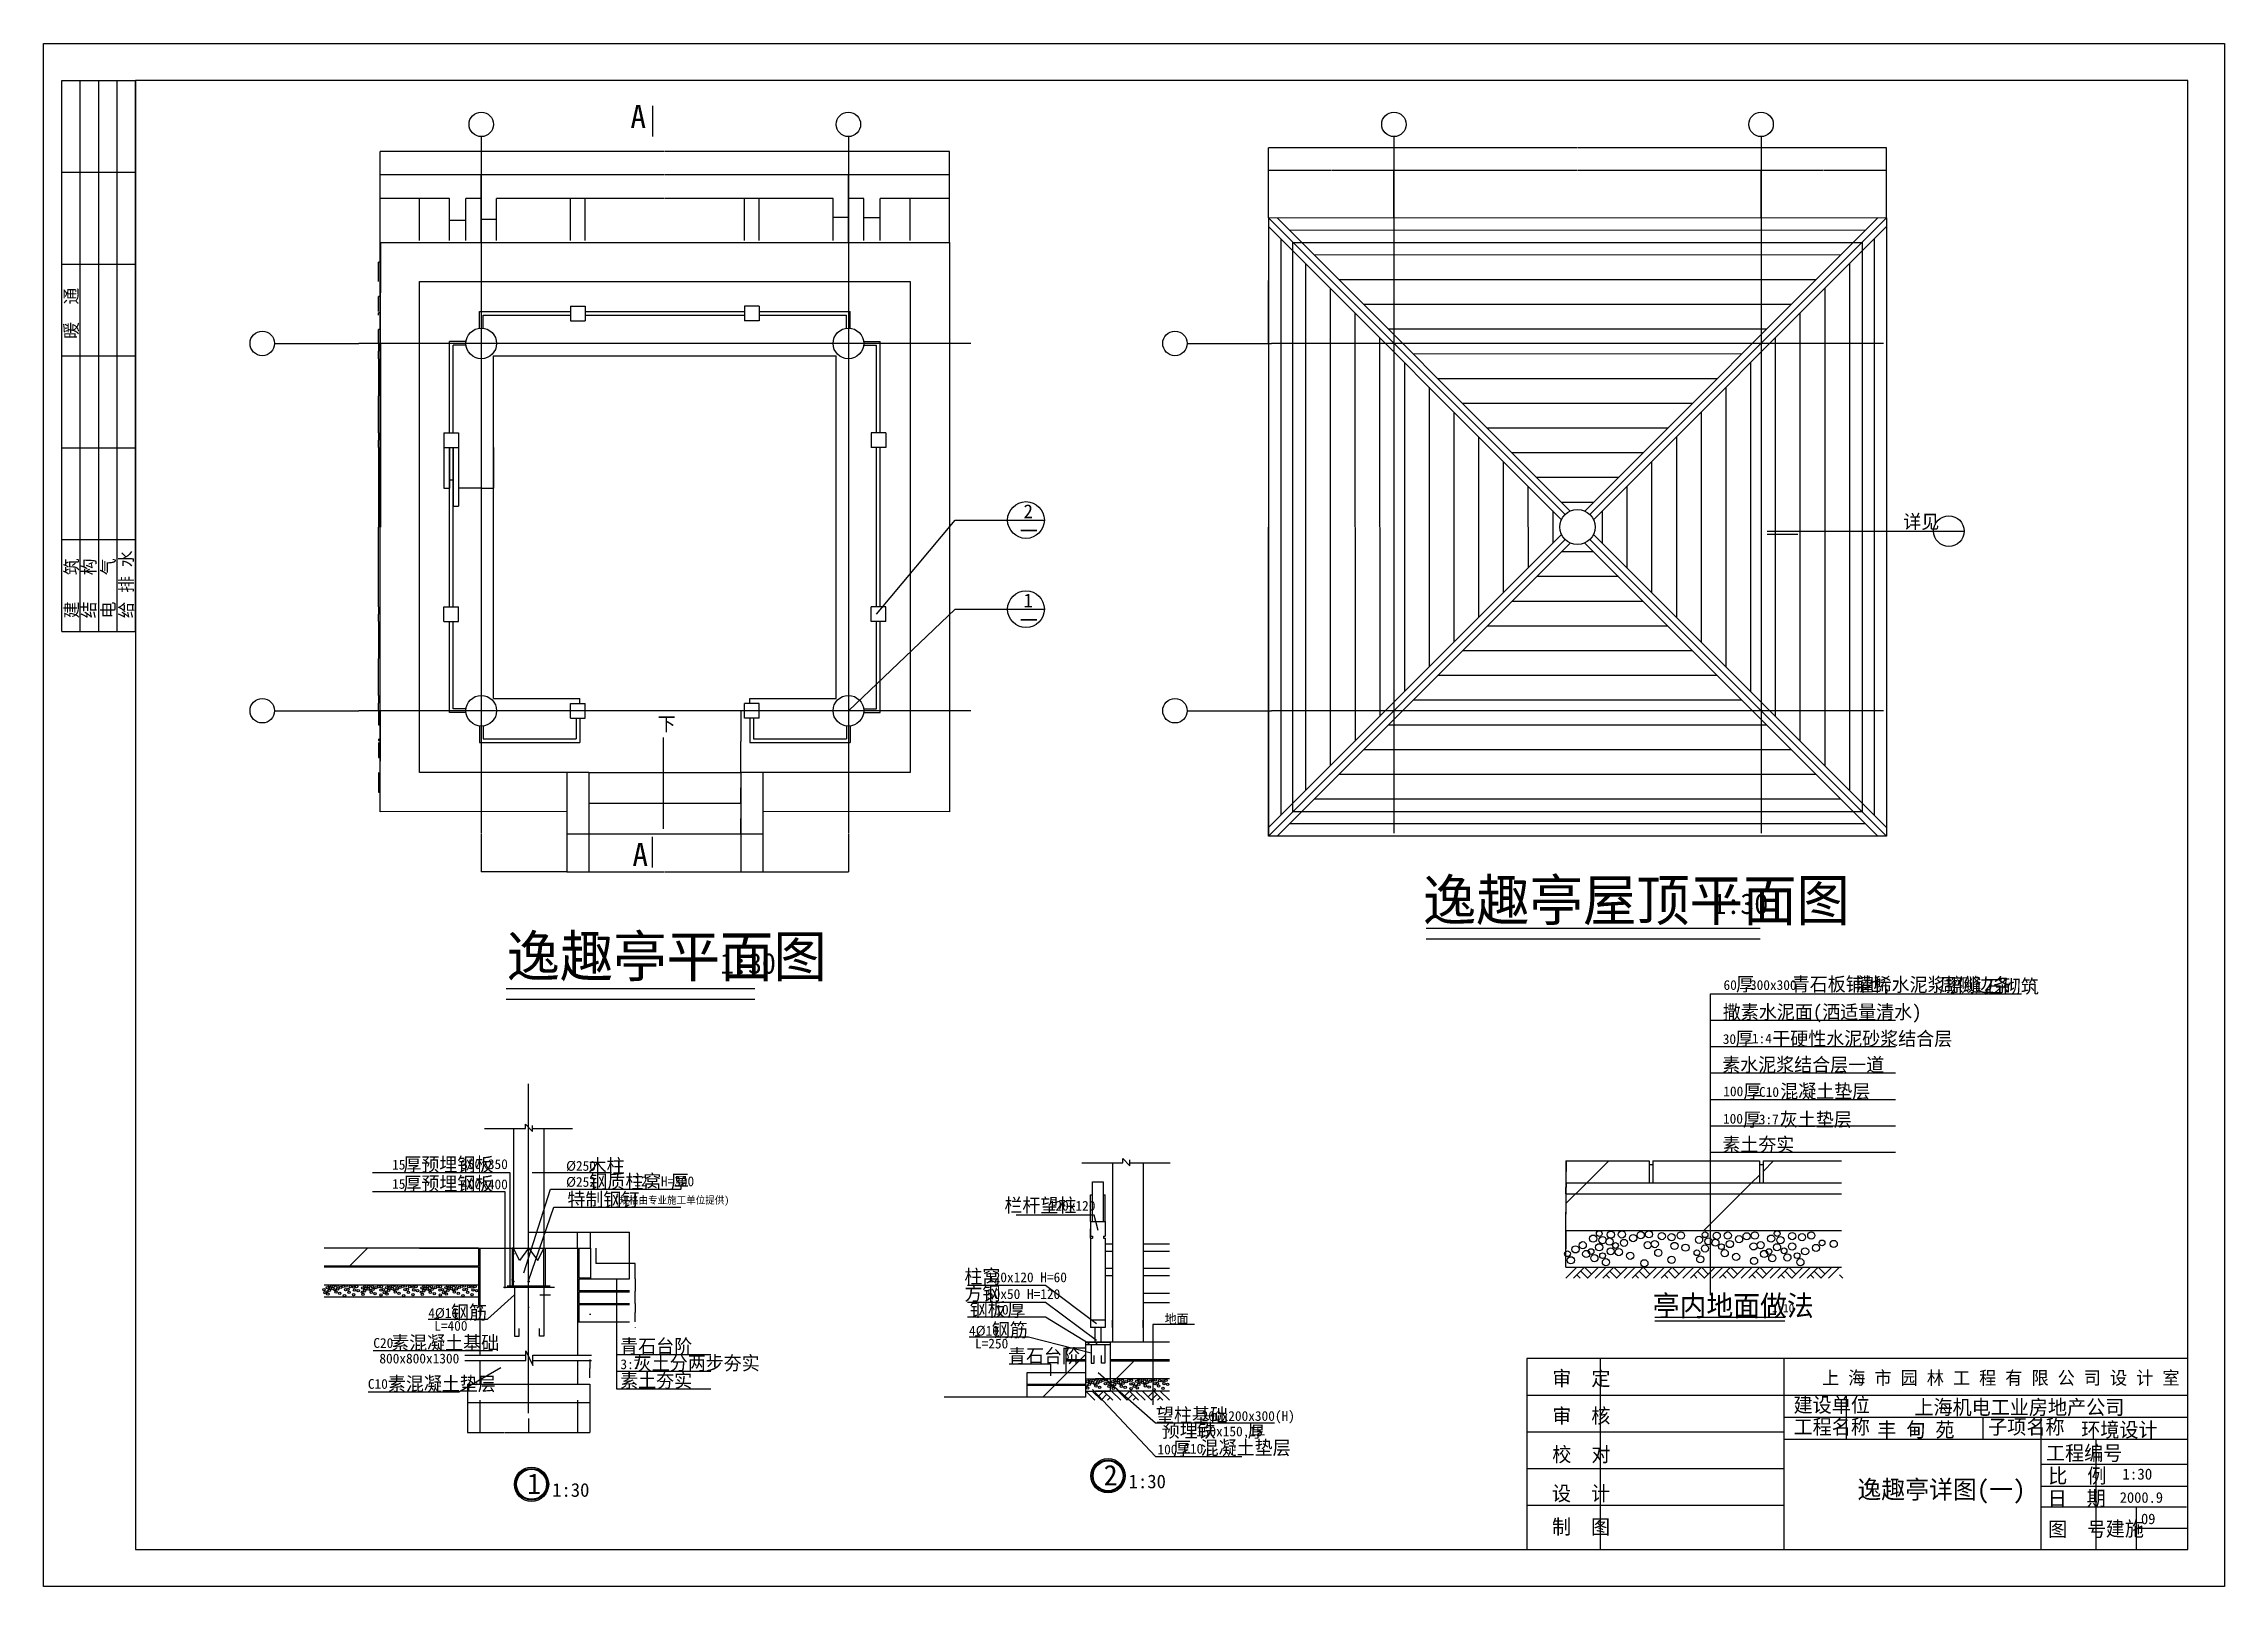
# Model space of a CAD drawing. Header units: metres. Extents: x -855790 to -837970, y 565220 to 577820.
import ezdxf

# ---------------------------------------------------------------- set-up
doc = ezdxf.new("R2010")
doc.units = ezdxf.units.M
for name, color, linetype in [('AXIS', 3, 'Continuous'), ('COLUMN', 5, 'Continuous'), ('DOTE', 1, 'Continuous'), ('PUB_DIM', 3, 'Continuous'), ('PUB_TEXT', 7, 'Continuous'), ('PUB_TITLE', 4, 'Continuous'), ('PUB_WINDW', 7, 'Continuous'), ('TEXT', 7, 'Continuous'), ('TREE', 3, 'Continuous'), ('WALL', 2, 'Continuous'), ('WIN', 4, 'Continuous'), ('WINDOW', 3, 'Continuous')]:
    doc.layers.add(name, color=color, linetype=linetype)
doc.dimstyles.get("Standard").update_dxf_attribs({"dimtxt": 2.5, "dimasz": 2.5, "dimexe": 1.25, "dimexo": 0.625, "dimtad": 1, "dimcen": 2.5, "dimazin": 3, "dimtfac": 1, "dimtmove": 0, "dimatfit": 3})

msp = doc.modelspace()

# ---------------------------------------------------------------- texts
for s, height, p in [('1:30', 90, (-838804.31, 566091.74, -5655.44)), ('2000.9', 86.63, (-838825.17, 565902.31, -56554.43)), ('09', 86.63, (-838651.57, 565727.82, -56554.43))]:
    msp.add_text(s, height=height).set_placement(p)
at = {"layer": 'AXIS'}
msp.add_text('A', height=187.5, dxfattribs=at).set_placement((-850978.89, 571103.23))
at = {"layer": 'PUB_DIM'}
msp.add_text('A', height=187.5, dxfattribs=at).set_placement((-850995.33, 577130.95))
at = {"layer": 'PUB_TEXT'}
for s, height, p in [('2', 113.1, (-847782.61, 573943.67)), ('详见', 113.1, (-840594.19, 573858.88)), ('一', 113.1, (-847813.45, 573782.75)), ('1', 113.1, (-847782.61, 573215.19)), ('一', 113.1, (-847813.45, 573054.26)), ('下', 113.1, (-850772.98, 572206.61)), ('厚    青石板铺地,', 113.1, (-841960.55, 570082.09)), ('灌稀水泥浆擦缝,', 113.1, (-840983.87, 570078.08)), ('周侧边条', 113.1, (-840300.11, 570074.96)), ('石砌筑', 113.1, (-839927.86, 570063.84)), ('撒素水泥面(洒适量清水)', 113.1, (-842068.42, 569854.49)), ('厚  干硬性水泥砂浆结合层', 113.1, (-841965.57, 569636.71)), ('素水泥浆结合层一道', 113.1, (-842073.66, 569423.37)), ('厚  混凝土垫层', 113.1, (-841900.46, 569207.43)), ('厚  灰土垫层', 113.1, (-841903.68, 568976.64)), ('素土夯实', 113.1, (-842072.72, 568771.36)), ('厚预埋钢板', 113.1, (-852850.6, 568610.05)), ('木柱', 113.1, (-851337.21, 568597.79)), ('厚预埋钢板', 113.1, (-852850.6, 568452.78)), ('钢质柱窝 厚', 113.1, (-851330.8, 568469.93)), ('特制钢钉', 113.1, (-851510.19, 568322.42)), ('(规格由专业施工单位提供)', 60, (-851126.43, 568344.63)), ('栏杆望柱', 113.1, (-847939.35, 568275.74)), ('柱窝', 113.1, (-848265.96, 567694.43)), ('方钢', 113.1, (-848265.96, 567555.46)), ('亭内地面做法', 168.75, (-842641.73, 567428.17)), ('钢筋', 113.1, (-852460.91, 567401.39)), ('钢板', 113.1, (-848222.37, 567424.55)), ('厚', 113.1, (-847915.32, 567422.96)), ('1:10', 67.5, (-841668.37, 567458.47)), ('素混凝土基础', 113.1, (-852950.49, 567152.57)), ('青石台阶', 113.1, (-851078.69, 567125.23)), ('钢筋', 113.1, (-848042.18, 567256.75)), ('灰土分两步夯实', 113.1, (-850967.75, 566986.91)), ('青石台阶', 113.1, (-847909.3, 567045.99)), ('素混凝土垫层', 113.1, (-852977.39, 566818.09)), ('素土夯实', 113.1, (-851078.69, 566843.93)), ('望柱基础', 113.1, (-846700.76, 566562.59)), ('预埋铁', 113.1, (-846653.36, 566436.56)), ('厚', 113.1, (-845952.14, 566436.56)), ('厚', 113.1, (-846561.01, 566289.16)), ('混凝土垫层', 113.1, (-846335.7, 566295.31)), ('逸趣亭详图(一)', 150, (-840968.87, 565936.13, -5655.44))]:
    msp.add_text(s, height=height, dxfattribs=at).set_placement(p)
at = {"layer": 'TEXT'}
for s, height, p in [('逸趣亭屋顶平面图', 335.48, (-844519.92, 570656.55)), ('1:30', 167.74, (-842153.71, 570711.22)), ('逸趣亭平面图', 335.48, (-852007.66, 570197.82)), ('1:30', 167.74, (-850262.8, 570224.21)), ('60', 80, (-842063.06, 570091.12)), ('300x300', 80, (-841846.64, 570091.12)), ('30', 80, (-842069.21, 569649.87)), ('1:4', 80, (-841831.02, 569654.66)), ('100', 80, (-842064.88, 569222.95)), ('C10', 80, (-841772.62, 569217.92)), ('100', 80, (-842067.37, 568999.14)), ('3:7', 80, (-841774.91, 568993.53)), ('15', 80, (-852942.51, 568624.28)), ('350x350', 80, (-852377.79, 568628.15)), ('%%c250', 80, (-851520.94, 568614.15)), ('15', 80, (-852942.51, 568467.02)), ('400x400', 80, (-852377.79, 568463.51)), ('%%c252', 80, (-851520.94, 568483.31)), ('12  H=300', 80, (-850964, 568488)), ('120x120', 80, (-847576.58, 568288.19)), ('120x120 H=60', 80, (-848081.42, 567704.2)), ('50x50 H=120', 80, (-848081.42, 567567.31)), ('4%%c16', 80, (-852646.82, 567412.53)), ('10', 80, (-848013.19, 567439.73)), ('地面', 75, (-846629.83, 567368.07)), ('C20', 80, (-853096.08, 567167.68)), ('L=400', 80, (-852598.55, 567307.65)), ('4%%c10', 80, (-848228.1, 567267.9)), ('L=250', 80, (-848179.83, 567163.02)), ('800x800x1300', 80, (-853046.6, 567040.76)), ('3:7', 80, (-851077.15, 566994.06)), ('C10', 80, (-853140.45, 566833.2)), ('150x150,15', 80, (-846372.81, 566445.46)), ('200x200x300(H)', 80, (-846327.57, 566571.48)), ('100', 80, (-846688.47, 566298.06)), ('C10', 80, (-846477.53, 566304.2)), ('2', 167.74, (-847128.58, 566043.77)), ('1', 167.74, (-851839.5, 565974.25)), ('1:30', 111.83, (-851634.71, 565951.3)), ('1:30', 111.83, (-846923.79, 566020.82))]:
    msp.add_text(s, height=height, dxfattribs=at).set_placement(p)
at = {"layer": 'WIN'}
for s, height, p in [('审  定', 120, (-843462.33, 566859.19, -56554.43)), ('上 海 市 园 林 工 程 有 限 公 司 设 计 室', 108, (-841257.64, 566868.8, -33932.66)), ('审  核', 120, (-843462.33, 566552.54, -56554.43)), ('建设单位', 120, (-841490.68, 566641.78, -56554.43)), ('上海机电工业房地产公司', 120, (-840503.49, 566622.67, -56554.43)), ('工程名称', 120, (-841490.68, 566462.82, -56554.43)), ('丰 甸 苑', 120, (-840806.62, 566439.52, -56554.43)), ('子项名称', 120, (-839900.68, 566462.82, -56554.43)), ('环境设计', 120, (-839139.84, 566438.65, -56554.43)), ('校  对', 120, (-843462.33, 566237.62, -56554.43)), ('工程编号', 120, (-839428.06, 566248.55, -56554.43)), ('比  例', 120, (-839409.3, 566062.52, -56554.43)), ('设  计', 120, (-843464.95, 565919.36, -56554.43)), ('日  期', 120, (-839414.13, 565878.97, -56554.43)), ('制  图', 120, (-843464.73, 565646.49, -56554.43)), ('图  号', 120, (-839410.73, 565626.66, -56554.43)), ('建施', 120, (-838939.47, 565630.17, -56554.43))]:
    msp.add_text(s, height=height, dxfattribs=at).set_placement(p)

# ---------------------------------------------------------------- blocks, each defined once
blk = doc.blocks.new('_LABEL1')
for p, q in [((-150, 20), (-75, 20)), ((-150, 20), (-150, 0)), ((-125, 20), (-125, 0)), ((-100, 20), (-100, 0)), ((-75, 20), (-75, 0)), ((-75, 20), (-75, 0)), ((-75, 20), (0, 20)), ((-50, 20), (-50, 0)), ((-25, 20), (-25, 0)), ((0, 20), (0, 0)), ((-150, 15), (-75, 15)), ((-75, 15), (0, 15)), ((-150, 10), (-75, 10)), ((-75, 10), (0, 10)), ((-150, 5), (-75, 5)), ((-150, 0), (-75, 0)), ((-75, 5), (0, 5)), ((-75, 0), (0, 0))]:
    blk.add_line(p, q)
for s, p in [('建   筑', (-146.45, 15.65)), ('暖  通', (-70.35, 15.73)), ('结   构', (-146.45, 10.91)), ('电   气', (-146.45, 5.65)), ('给 排 水', (-146.45, 0.73))]:
    blk.add_text(s, height=3.51).set_placement(p)
blk = doc.blocks.new('_AXISO')
blk.add_circle((0, 0), 0.5)
blk = doc.blocks.new('_INDEX')
blk.add_line((-0.5, 0), (0.5, 0))
blk.add_circle((0, 0), 0.5)
blk = doc.blocks.new('*D1')
for p, q in [((-845781.68, 572371.61), (-845781.68, 571858.98)), ((-845781.93, 571858.98), (-845782.18, 571858.98)), ((-845781.68, 571346.35), (-845781.68, 571858.98)), ((-845781.68, 571858.98), (-845781.68, 571858.98)), ((-845781.43, 571858.98), (-845781.18, 571858.98))]:
    blk.add_line(p, q)
at = {"layer": 'Defpoints'}
for p in [(-845781.68, 572371.61), (-845781.68, 571858.98), (-845781.68, 571346.35)]:
    blk.add_point(p, dxfattribs=at)
at = {"layer": 'PUB_DIM', "insert": (-845781.68, 571860.105), "char_height": 1, "attachment_point": 5}
blk.add_mtext('0', dxfattribs=at)
blk = doc.blocks.new('*D2')
for p, q in [((-850094.12, 571867.25), (-850094.12, 571742.25)), ((-850094.37, 571742.25), (-850094.62, 571742.25)), ((-850094.12, 571617.25), (-850094.12, 571742.25)), ((-850094.12, 571742.25), (-850094.12, 571742.25)), ((-850093.87, 571742.25), (-850093.62, 571742.25))]:
    blk.add_line(p, q)
at = {"layer": 'Defpoints'}
for p in [(-850094.12, 571867.25), (-850094.12, 571742.25), (-850094.12, 571617.25)]:
    blk.add_point(p, dxfattribs=at)
at = {"layer": 'PUB_DIM', "insert": (-850094.12, 571743.375), "char_height": 1, "attachment_point": 5}
blk.add_mtext('0', dxfattribs=at)
blk = doc.blocks.new('*D3')
for p, q in [((-850094.12, 572371.34), (-850094.12, 572119.29)), ((-850094.37, 572119.29), (-850094.62, 572119.29)), ((-850094.12, 571867.25), (-850094.12, 572119.29)), ((-850094.12, 572119.29), (-850094.12, 572119.29)), ((-850093.87, 572119.29), (-850093.62, 572119.29))]:
    blk.add_line(p, q)
at = {"layer": 'Defpoints'}
for p in [(-850094.12, 572371.34), (-850094.12, 572119.29), (-850094.12, 571867.25)]:
    blk.add_point(p, dxfattribs=at)
at = {"layer": 'PUB_DIM', "insert": (-850094.12, 572120.415), "char_height": 1, "attachment_point": 5}
blk.add_mtext('505', dxfattribs=at)
blk = doc.blocks.new('*D4')
for p, q in [((-853038.96, 572371.4), (-853038.96, 571958.88)), ((-853039.37, 571958.88), (-853039.62, 571958.88)), ((-853039.12, 571546.13), (-853039.12, 571958.88)), ((-853038.96, 571958.88), (-853039.12, 571958.88)), ((-853038.71, 571958.88), (-853038.46, 571958.88))]:
    blk.add_line(p, q)
at = {"layer": 'Defpoints'}
for p in [(-853038.96, 572371.4), (-853038.96, 571958.88), (-853039.12, 571546.13)]:
    blk.add_point(p, dxfattribs=at)
at = {"layer": 'PUB_DIM', "insert": (-853039.04, 571957.755), "char_height": 1, "attachment_point": 5}
blk.add_mtext('0,16', dxfattribs=at)
blk = doc.blocks.new('*D5')
for p, q in [((-853054.13, 572111.34), (-853054.13, 571988.84)), ((-853053.88, 571988.84), (-853049.125, 571988.84)), ((-853044.125, 571988.84), (-853039.37, 571988.84)), ((-853039.12, 571866.34), (-853039.12, 571988.84))]:
    blk.add_line(p, q)
at = {"layer": 'Defpoints'}
for p in [(-853054.13, 572111.34), (-853054.13, 571988.84), (-853039.12, 571866.34)]:
    blk.add_point(p, dxfattribs=at)
at = {"layer": 'AXIS', "insert": (-853046.625, 571988.84), "char_height": 1, "attachment_point": 5}
blk.add_mtext('15,01', dxfattribs=at)
blk = doc.blocks.new('*D6')
for p, q in [((-853054.13, 571866.34), (-853054.13, 571706.24)), ((-853053.88, 571706.24), (-853049.125, 571706.24)), ((-853044.125, 571706.24), (-853039.37, 571706.24)), ((-853039.12, 571546.13), (-853039.12, 571706.24))]:
    blk.add_line(p, q)
at = {"layer": 'Defpoints'}
for p in [(-853054.13, 571866.34), (-853054.13, 571706.24), (-853039.12, 571546.13)]:
    blk.add_point(p, dxfattribs=at)
at = {"layer": 'AXIS', "insert": (-853046.625, 571706.24), "char_height": 1, "attachment_point": 5}
blk.add_mtext('15,01', dxfattribs=at)
blk = doc.blocks.new('*D7')
for p, q in [((-853039.12, 576196.34), (-853039.12, 573871.24)), ((-853039.37, 573871.24), (-853039.62, 573871.24)), ((-853039.12, 571546.13), (-853039.12, 573871.24)), ((-853039.12, 573871.24), (-853039.12, 573871.24)), ((-853038.87, 573871.24), (-853038.62, 573871.24))]:
    blk.add_line(p, q)
at = {"layer": 'Defpoints'}
for p in [(-853039.12, 576196.34), (-853039.12, 573871.24), (-853039.12, 571546.13)]:
    blk.add_point(p, dxfattribs=at)
at = {"layer": 'PUB_DIM', "insert": (-853039.12, 573872.365), "char_height": 1, "attachment_point": 5}
blk.add_mtext('0', dxfattribs=at)
blk = doc.blocks.new('*D8')
for p, q in [((-845781.68, 576396.6), (-845781.68, 573871.48)), ((-845781.93, 573871.48), (-845782.18, 573871.48)), ((-845781.68, 571346.35), (-845781.68, 573871.48)), ((-845781.68, 573871.48), (-845781.68, 573871.48)), ((-845781.43, 573871.48), (-845781.18, 573871.48))]:
    blk.add_line(p, q)
at = {"layer": 'Defpoints'}
for p in [(-845781.68, 576396.6), (-845781.68, 573871.48), (-845781.68, 571346.35)]:
    blk.add_point(p, dxfattribs=at)
at = {"layer": 'PUB_DIM', "insert": (-845781.68, 573872.605), "char_height": 1, "attachment_point": 5}
blk.add_mtext('0', dxfattribs=at)
blk = doc.blocks.new('*D9')
for p, q in [((-851826.82, 567981.03), (-851826.82, 568112.81)), ((-851826.57, 568112.81), (-851628.32, 568112.81)), ((-851625.32, 568112.81), (-851427.07, 568112.81)), ((-851426.82, 567981.03), (-851426.82, 568112.81))]:
    blk.add_line(p, q)
at = {"layer": 'Defpoints'}
for p in [(-851826.82, 568112.81), (-851826.82, 567981.03), (-851426.82, 567981.03)]:
    blk.add_point(p, dxfattribs=at)
at = {"layer": 'PUB_DIM', "insert": (-851626.82, 568112.81), "char_height": 1, "attachment_point": 5}
blk.add_mtext('400', dxfattribs=at)
blk = doc.blocks.new('*D10')
for p, q in [((-852226.82, 566740.32), (-852226.82, 566475.4)), ((-851826.82, 566590.32), (-851826.82, 566475.4)), ((-852226.57, 566475.4), (-852028.32, 566475.4)), ((-852025.32, 566475.4), (-851827.07, 566475.4))]:
    blk.add_line(p, q)
at = {"layer": 'Defpoints'}
for p in [(-852226.82, 566740.32), (-851826.82, 566590.32), (-852226.82, 566475.4)]:
    blk.add_point(p, dxfattribs=at)
at = {"layer": 'PUB_DIM', "insert": (-852026.82, 566475.4), "char_height": 1, "attachment_point": 5}
blk.add_mtext('400', dxfattribs=at)
blk = doc.blocks.new('*D11')
for p, q in [((-851426.82, 566740.32), (-851426.82, 566475.4)), ((-851826.82, 566590.32), (-851826.82, 566475.4)), ((-851826.57, 566475.4), (-851628.32, 566475.4)), ((-851625.32, 566475.4), (-851427.07, 566475.4))]:
    blk.add_line(p, q)
at = {"layer": 'Defpoints'}
for p in [(-851426.82, 566740.32), (-851826.82, 566590.32), (-851826.82, 566475.4)]:
    blk.add_point(p, dxfattribs=at)
at = {"layer": 'PUB_DIM', "insert": (-851626.82, 566475.4), "char_height": 1, "attachment_point": 5}
blk.add_mtext('400', dxfattribs=at)
blk = doc.blocks.new('*D12')
for p, q in [((-852214.12, 571367.24), (-852214.12, 571055.63)), ((-851514.12, 571367.24), (-851514.12, 571055.63)), ((-851865.62, 571055.63), (-852214.37, 571055.63)), ((-851513.87, 571055.63), (-851862.62, 571055.63))]:
    blk.add_line(p, q)
at = {"layer": 'Defpoints'}
for p in [(-852214.12, 571367.24), (-851514.12, 571367.24), (-851514.12, 571055.63)]:
    blk.add_point(p, dxfattribs=at)
at = {"layer": 'PUB_DIM', "insert": (-851864.12, 571055.63), "char_height": 1, "attachment_point": 5}
blk.add_mtext('700', dxfattribs=at)
blk = doc.blocks.new('*D13')
for p, q in [((-852326.82, 566740.32), (-852326.82, 566475.4)), ((-852226.82, 566740.32), (-852226.82, 566475.4)), ((-852326.57, 566475.4), (-852278.32, 566475.4)), ((-852275.32, 566475.4), (-852227.07, 566475.4))]:
    blk.add_line(p, q)
at = {"layer": 'Defpoints'}
for p in [(-852326.82, 566740.32), (-852226.82, 566740.32), (-852326.82, 566475.4)]:
    blk.add_point(p, dxfattribs=at)
at = {"layer": 'PUB_DIM', "insert": (-852276.82, 566475.4), "char_height": 1, "attachment_point": 5}
blk.add_mtext('100', dxfattribs=at)
blk = doc.blocks.new('*D14')
for p, q in [((-843350.73, 568125.96), (-843350.73, 567975.96)), ((-843350.98, 567975.96), (-843351.23, 567975.96)), ((-843350.73, 567825.96), (-843350.73, 567975.96)), ((-843350.73, 567975.96), (-843350.73, 567975.96)), ((-843350.48, 567975.96), (-843350.23, 567975.96))]:
    blk.add_line(p, q)
at = {"layer": 'Defpoints'}
for p in [(-843350.73, 568125.96), (-843350.73, 567975.96), (-843350.73, 567825.96)]:
    blk.add_point(p, dxfattribs=at)
at = {"layer": 'PUB_DIM', "insert": (-843350.73, 567977.085), "char_height": 1, "attachment_point": 5}
blk.add_mtext('100', dxfattribs=at)
blk = doc.blocks.new('*D15')
for p, q in [((-843350.73, 568695.96), (-843350.73, 568260.96)), ((-843350.98, 568260.96), (-843351.23, 568260.96)), ((-843350.73, 567825.96), (-843350.73, 568260.96)), ((-843350.73, 568260.96), (-843350.73, 568260.96)), ((-843350.48, 568260.96), (-843350.23, 568260.96))]:
    blk.add_line(p, q)
at = {"layer": 'Defpoints'}
for p in [(-843350.73, 568695.96), (-843350.73, 568260.96), (-843350.73, 567825.96)]:
    blk.add_point(p, dxfattribs=at)
at = {"layer": 'PUB_DIM', "insert": (-843350.73, 568262.085), "char_height": 1, "attachment_point": 5}
blk.add_mtext('290', dxfattribs=at)
blk = doc.blocks.new('*D16')
for p, q in [((-843349.25, 568695.97), (-843349.25, 568608.96)), ((-843349.5, 568608.96), (-843349.75, 568608.96)), ((-843349.25, 568515.96), (-843349.25, 568608.96)), ((-843349.25, 568608.96), (-843349.25, 568608.96)), ((-843349, 568608.96), (-843348.75, 568608.96))]:
    blk.add_line(p, q)
at = {"layer": 'Defpoints'}
for p in [(-843349.25, 568695.97), (-843349.25, 568608.96), (-843349.25, 568515.96)]:
    blk.add_point(p, dxfattribs=at)
at = {"layer": 'PUB_DIM', "insert": (-843349.25, 568610.085), "char_height": 1, "attachment_point": 5}
blk.add_mtext('60', dxfattribs=at)
blk = doc.blocks.new('*D17')
for p, q in [((-843350.73, 568425.96), (-843350.73, 568275.96)), ((-843350.98, 568275.96), (-843351.23, 568275.96)), ((-843350.73, 568125.96), (-843350.73, 568275.96)), ((-843350.73, 568275.96), (-843350.73, 568275.96)), ((-843350.48, 568275.96), (-843350.23, 568275.96))]:
    blk.add_line(p, q)
at = {"layer": 'Defpoints'}
for p in [(-843350.73, 568425.96), (-843350.73, 568275.96), (-843350.73, 568125.96)]:
    blk.add_point(p, dxfattribs=at)
at = {"layer": 'PUB_DIM', "insert": (-843350.73, 568277.085), "char_height": 1, "attachment_point": 5}
blk.add_mtext('100', dxfattribs=at)
blk = doc.blocks.new('*D18')
for p, q in [((-843349, 568476.19), (-843350.98, 568476.19)), ((-843350.73, 568425.96), (-843350.73, 568476.19)), ((-843349.25, 568515.96), (-843349.25, 568476.19))]:
    blk.add_line(p, q)
at = {"layer": 'Defpoints'}
for p in [(-843349.25, 568515.96), (-843349.25, 568476.19), (-843350.73, 568425.96)]:
    blk.add_point(p, dxfattribs=at)
at = {"layer": 'PUB_DIM', "insert": (-843349.99, 568475.065), "char_height": 1, "attachment_point": 5}
blk.add_mtext('30', dxfattribs=at)
blk = doc.blocks.new('*D19')
for p, q in [((-851514.12, 571367.24), (-851514.12, 571055.63)), ((-851334.12, 571367.24), (-851334.12, 571055.63)), ((-851513.87, 571055.63), (-851425.62, 571055.63)), ((-851422.62, 571055.63), (-851334.37, 571055.63))]:
    blk.add_line(p, q)
at = {"layer": 'Defpoints'}
for p in [(-851514.12, 571367.24), (-851334.12, 571367.24), (-851514.12, 571055.63)]:
    blk.add_point(p, dxfattribs=at)
at = {"layer": 'PUB_DIM', "insert": (-851424.12, 571055.63), "char_height": 1, "attachment_point": 5}
blk.add_mtext('180', dxfattribs=at)
blk = doc.blocks.new('*D20')
for p, q in [((-851334.12, 571367.24), (-851334.12, 571055.63)), ((-850094.12, 571367.24), (-850094.12, 571055.63)), ((-851333.87, 571055.63), (-850716.12, 571055.63)), ((-850712.12, 571055.63), (-850094.37, 571055.63))]:
    blk.add_line(p, q)
at = {"layer": 'Defpoints'}
for p in [(-851334.12, 571367.24), (-850094.12, 571367.24), (-851334.12, 571055.63)]:
    blk.add_point(p, dxfattribs=at)
at = {"layer": 'PUB_DIM', "insert": (-850714.12, 571055.63), "char_height": 1, "attachment_point": 5}
blk.add_mtext('1240', dxfattribs=at)
blk = doc.blocks.new('*D21')
for p, q in [((-850094.12, 571367.24), (-850094.12, 571055.63)), ((-849914.12, 571367.24), (-849914.12, 571055.63)), ((-850093.87, 571055.63), (-850005.62, 571055.63)), ((-850002.62, 571055.63), (-849914.37, 571055.63))]:
    blk.add_line(p, q)
at = {"layer": 'Defpoints'}
for p in [(-850094.12, 571367.24), (-849914.12, 571367.24), (-850094.12, 571055.63)]:
    blk.add_point(p, dxfattribs=at)
at = {"layer": 'PUB_DIM', "insert": (-850004.12, 571055.63), "char_height": 1, "attachment_point": 5}
blk.add_mtext('180', dxfattribs=at)
blk = doc.blocks.new('*D22')
for p, q in [((-849914.12, 571367.24), (-849914.12, 571055.63)), ((-849214.12, 571367.24), (-849214.12, 571055.63)), ((-849913.87, 571055.63), (-849565.62, 571055.63)), ((-849562.62, 571055.63), (-849214.37, 571055.63))]:
    blk.add_line(p, q)
at = {"layer": 'Defpoints'}
for p in [(-849914.12, 571367.24), (-849214.12, 571367.24), (-849914.12, 571055.63)]:
    blk.add_point(p, dxfattribs=at)
at = {"layer": 'PUB_DIM', "insert": (-849564.12, 571055.63), "char_height": 1, "attachment_point": 5}
blk.add_mtext('700', dxfattribs=at)
blk = doc.blocks.new('*D23')
for p, q in [((-850094.37, 571492.25), (-850094.62, 571492.25)), ((-850094.12, 571617.25), (-850094.12, 571492.25)), ((-850094.12, 571367.25), (-850094.12, 571492.25)), ((-850094.12, 571492.25), (-850094.12, 571492.25)), ((-850093.87, 571492.25), (-850093.62, 571492.25))]:
    blk.add_line(p, q)
at = {"layer": 'Defpoints'}
for p in [(-850094.12, 571617.25), (-850094.12, 571492.25), (-850094.12, 571367.25)]:
    blk.add_point(p, dxfattribs=at)
at = {"layer": 'PUB_DIM', "insert": (-850094.12, 571493.375), "char_height": 1, "attachment_point": 5}
blk.add_mtext('0', dxfattribs=at)
blk = doc.blocks.new('*D24')
for p, q in [((-847235.85, 568077.61), (-847236.1, 568077.61)), ((-847235.6, 568079.79), (-847235.6, 568077.61)), ((-847235.6, 568064.79), (-847235.6, 568077.61)), ((-847235.6, 568077.61), (-847235.6, 568077.61)), ((-847235.35, 568077.61), (-847235.1, 568077.61))]:
    blk.add_line(p, q)
at = {"layer": 'Defpoints'}
for p in [(-847235.6, 568079.79), (-847235.6, 568077.61), (-847235.6, 568064.79)]:
    blk.add_point(p, dxfattribs=at)
at = {"layer": 'PUB_DIM', "insert": (-847235.6, 568078.735), "char_height": 1, "attachment_point": 5}
blk.add_mtext('0', dxfattribs=at)
blk = doc.blocks.new('*D25')
for p, q in [((-847235.85, 568138.61), (-847236.1, 568138.61)), ((-847235.6, 568199.79), (-847235.6, 568138.61)), ((-847235.6, 568079.79), (-847235.6, 568138.61)), ((-847235.6, 568138.61), (-847235.6, 568138.61)), ((-847235.35, 568138.61), (-847235.1, 568138.61))]:
    blk.add_line(p, q)
at = {"layer": 'Defpoints'}
for p in [(-847235.6, 568199.79), (-847235.6, 568138.61), (-847235.6, 568079.79)]:
    blk.add_point(p, dxfattribs=at)
at = {"layer": 'PUB_DIM', "insert": (-847235.6, 568139.735), "char_height": 1, "attachment_point": 5}
blk.add_mtext('0', dxfattribs=at)
blk = doc.blocks.new('*D26')
for p, q in [((-847235.6, 568199.79), (-847235.6, 568416.71)), ((-847235.35, 568416.71), (-847229.1, 568416.71)), ((-847227.1, 568416.71), (-847220.85, 568416.71)), ((-847220.6, 568199.79), (-847220.6, 568416.71))]:
    blk.add_line(p, q)
at = {"layer": 'Defpoints'}
for p in [(-847235.6, 568416.71), (-847235.6, 568199.79), (-847220.6, 568199.79)]:
    blk.add_point(p, dxfattribs=at)
at = {"layer": 'PUB_DIM', "insert": (-847228.1, 568416.71), "char_height": 1, "attachment_point": 5}
blk.add_mtext('15', dxfattribs=at)
blk = doc.blocks.new('*D27')
for p, q in [((-847220.6, 568199.79), (-847220.6, 568524.25)), ((-847220.35, 568524.25), (-847176.6, 568524.25)), ((-847174.6, 568524.25), (-847130.85, 568524.25)), ((-847130.6, 568199.79), (-847130.6, 568524.25))]:
    blk.add_line(p, q)
at = {"layer": 'Defpoints'}
for p in [(-847220.6, 568524.25), (-847220.6, 568199.79), (-847130.6, 568199.79)]:
    blk.add_point(p, dxfattribs=at)
at = {"layer": 'PUB_DIM', "insert": (-847175.6, 568524.25), "char_height": 1, "attachment_point": 5}
blk.add_mtext('90', dxfattribs=at)
blk = doc.blocks.new('*D28')
for p, q in [((-847130.6, 568199.79), (-847130.6, 568416.71)), ((-847130.35, 568416.71), (-847124.1, 568416.71)), ((-847122.1, 568416.71), (-847115.85, 568416.71)), ((-847115.6, 568199.79), (-847115.6, 568416.71))]:
    blk.add_line(p, q)
at = {"layer": 'Defpoints'}
for p in [(-847130.6, 568416.71), (-847130.6, 568199.79), (-847115.6, 568199.79)]:
    blk.add_point(p, dxfattribs=at)
at = {"layer": 'PUB_DIM', "insert": (-847123.1, 568416.71), "char_height": 1, "attachment_point": 5}
blk.add_mtext('15', dxfattribs=at)
blk = doc.blocks.new('*D29')
for p, q in [((-851426.82, 567981.03), (-851426.82, 568112.81)), ((-851426.57, 568112.81), (-851375.82, 568112.81)), ((-851372.82, 568112.81), (-851322.07, 568112.81)), ((-851321.82, 567981.03), (-851321.82, 568112.81))]:
    blk.add_line(p, q)
at = {"layer": 'Defpoints'}
for p in [(-851426.82, 568112.81), (-851426.82, 567981.03), (-851321.82, 567981.03)]:
    blk.add_point(p, dxfattribs=at)
at = {"layer": 'PUB_DIM', "insert": (-851374.32, 568112.81), "char_height": 1, "attachment_point": 5}
blk.add_mtext('105', dxfattribs=at)
blk = doc.blocks.new('*D30')
for p, q in [((-851321.82, 567981.03), (-851321.82, 568112.81)), ((-851321.57, 568112.81), (-851163.32, 568112.81)), ((-851160.32, 568112.81), (-851002.07, 568112.81)), ((-851001.82, 567731.03), (-851001.82, 568112.81))]:
    blk.add_line(p, q)
at = {"layer": 'Defpoints'}
for p in [(-851321.82, 568112.81), (-851321.82, 567981.03), (-851001.82, 567731.03)]:
    blk.add_point(p, dxfattribs=at)
at = {"layer": 'PUB_DIM', "insert": (-851161.82, 568112.81), "char_height": 1, "attachment_point": 5}
blk.add_mtext('320', dxfattribs=at)
blk = doc.blocks.new('*D31')
for p, q in [((-850957.07, 567456.03), (-850957.32, 567456.03)), ((-850956.82, 567531.03), (-850956.82, 567456.03)), ((-850956.82, 567381.03), (-850956.82, 567456.03)), ((-850956.82, 567456.03), (-850956.82, 567456.03)), ((-850956.57, 567456.03), (-850956.32, 567456.03))]:
    blk.add_line(p, q)
at = {"layer": 'Defpoints'}
for p in [(-850956.82, 567531.03), (-850956.82, 567456.03), (-850956.82, 567381.03)]:
    blk.add_point(p, dxfattribs=at)
at = {"layer": 'PUB_DIM', "insert": (-850956.82, 567457.155), "char_height": 1, "attachment_point": 5}
blk.add_mtext('0', dxfattribs=at)
blk = doc.blocks.new('*D32')
for p, q in [((-850957.07, 567631.03), (-850957.32, 567631.03)), ((-850956.82, 567731.03), (-850956.82, 567631.03)), ((-850956.82, 567531.03), (-850956.82, 567631.03)), ((-850956.82, 567631.03), (-850956.82, 567631.03)), ((-850956.57, 567631.03), (-850956.32, 567631.03))]:
    blk.add_line(p, q)
at = {"layer": 'Defpoints'}
for p in [(-850956.82, 567731.03), (-850956.82, 567631.03), (-850956.82, 567531.03)]:
    blk.add_point(p, dxfattribs=at)
at = {"layer": 'PUB_DIM', "insert": (-850956.82, 567632.155), "char_height": 1, "attachment_point": 5}
blk.add_mtext('0', dxfattribs=at)
blk = doc.blocks.new('*D33')
for p, q in [((-851276.82, 567981.03), (-851276.82, 567856.03)), ((-851118.32, 567856.03), (-851277.07, 567856.03)), ((-850956.57, 567856.03), (-851115.32, 567856.03)), ((-850956.82, 567731.03), (-850956.82, 567856.03))]:
    blk.add_line(p, q)
at = {"layer": 'Defpoints'}
for p in [(-851276.82, 567981.03), (-850956.82, 567856.03), (-850956.82, 567731.03)]:
    blk.add_point(p, dxfattribs=at)
at = {"layer": 'PUB_DIM', "insert": (-851116.82, 567856.03), "char_height": 1, "attachment_point": 5}
blk.add_mtext('320', dxfattribs=at)
blk = doc.blocks.new('*D34')
for p, q in [((-851426.82, 566740.32), (-851426.82, 566475.4)), ((-851326.82, 566740.32), (-851326.82, 566475.4)), ((-851426.57, 566475.4), (-851378.32, 566475.4)), ((-851375.32, 566475.4), (-851327.07, 566475.4))]:
    blk.add_line(p, q)
at = {"layer": 'Defpoints'}
for p in [(-851426.82, 566740.32), (-851326.82, 566740.32), (-851426.82, 566475.4)]:
    blk.add_point(p, dxfattribs=at)
at = {"layer": 'PUB_DIM', "insert": (-851376.82, 566475.4), "char_height": 1, "attachment_point": 5}
blk.add_mtext('100', dxfattribs=at)
blk = doc.blocks.new('*D35')
for p, q in [((-851326.82, 567073.21), (-851326.82, 566998.21)), ((-851327.07, 566998.21), (-851327.32, 566998.21)), ((-851326.82, 566923.21), (-851326.82, 566998.21)), ((-851326.82, 566998.21), (-851326.82, 566998.21)), ((-851326.57, 566998.21), (-851326.32, 566998.21))]:
    blk.add_line(p, q)
at = {"layer": 'Defpoints'}
for p in [(-851326.82, 567073.21), (-851326.82, 566998.21), (-851326.82, 566923.21)]:
    blk.add_point(p, dxfattribs=at)
at = {"layer": 'PUB_DIM', "insert": (-851326.82, 566999.335), "char_height": 1, "attachment_point": 5}
blk.add_mtext('0', dxfattribs=at)
blk = doc.blocks.new('*D36')
for p, q in [((-851788.12, 576554.65), (-852089.37, 576554.65)), ((-852089.12, 576211.35), (-852089.12, 576554.65)), ((-851483.87, 576554.65), (-851785.12, 576554.65)), ((-851484.12, 576211.35), (-851484.12, 576554.65))]:
    blk.add_line(p, q)
at = {"layer": 'Defpoints'}
for p in [(-851484.12, 576554.65), (-852089.12, 576211.35), (-851484.12, 576211.35)]:
    blk.add_point(p, dxfattribs=at)
at = {"layer": 'AXIS', "insert": (-851786.62, 576554.65), "char_height": 1, "attachment_point": 5}
blk.add_mtext('605', dxfattribs=at)
blk = doc.blocks.new('*D37')
for p, q in [((-850716.12, 576747.41), (-852214.37, 576747.41)), ((-852214.12, 576195.44), (-852214.12, 576747.41)), ((-849213.87, 576747.41), (-850712.12, 576747.41)), ((-849214.12, 576195.44), (-849214.12, 576747.41))]:
    blk.add_line(p, q)
at = {"layer": 'Defpoints'}
for p in [(-849214.12, 576747.41), (-852214.12, 576195.44), (-849214.12, 576195.44)]:
    blk.add_point(p, dxfattribs=at)
at = {"layer": 'PUB_DIM', "insert": (-850714.12, 576747.41), "char_height": 1, "attachment_point": 5}
blk.add_mtext('3000', dxfattribs=at)
blk = doc.blocks.new('*D38')
for p, q in [((-850716.12, 576939.38), (-853039.37, 576939.38)), ((-853039.12, 576195.44), (-853039.12, 576939.38)), ((-848388.87, 576939.38), (-850712.12, 576939.38)), ((-848389.12, 576195.44), (-848389.12, 576939.38))]:
    blk.add_line(p, q)
at = {"layer": 'Defpoints'}
for p in [(-848389.12, 576939.38), (-853039.12, 576195.44), (-848389.12, 576195.44)]:
    blk.add_point(p, dxfattribs=at)
at = {"layer": 'PUB_DIM', "insert": (-850714.12, 576939.38), "char_height": 1, "attachment_point": 5}
blk.add_mtext('4650', dxfattribs=at)
blk = doc.blocks.new('*D39')
for p, q in [((-852444.13, 574521.34), (-852444.13, 574043.5)), ((-852399.13, 574521.34), (-852399.13, 574043.5)), ((-852443.88, 574043.5), (-852422.63, 574043.5)), ((-852420.63, 574043.5), (-852399.38, 574043.5))]:
    blk.add_line(p, q)
at = {"layer": 'Defpoints'}
for p in [(-852444.13, 574521.34), (-852399.13, 574521.34), (-852444.13, 574043.5)]:
    blk.add_point(p, dxfattribs=at)
at = {"layer": 'PUB_DIM', "insert": (-852421.63, 574043.5), "char_height": 1, "attachment_point": 5}
blk.add_mtext('45', dxfattribs=at)
blk = doc.blocks.new('*D40')
for p, q in [((-852474.13, 574521.34), (-852474.13, 574257.32)), ((-852444.13, 574521.34), (-852444.13, 574257.32)), ((-852473.88, 574257.32), (-852460.13, 574257.32)), ((-852458.13, 574257.32), (-852444.38, 574257.32))]:
    blk.add_line(p, q)
at = {"layer": 'Defpoints'}
for p in [(-852474.13, 574521.34), (-852444.13, 574521.34), (-852474.13, 574257.32)]:
    blk.add_point(p, dxfattribs=at)
at = {"layer": 'PUB_DIM', "insert": (-852459.13, 574257.32), "char_height": 1, "attachment_point": 5}
blk.add_mtext('30', dxfattribs=at)
blk = doc.blocks.new('*D41')
for p, q in [((-852519.13, 574521.34), (-852519.13, 574190.5)), ((-852474.13, 574521.34), (-852474.13, 574190.5)), ((-852518.88, 574190.5), (-852497.63, 574190.5)), ((-852495.63, 574190.5), (-852474.38, 574190.5))]:
    blk.add_line(p, q)
at = {"layer": 'Defpoints'}
for p in [(-852519.13, 574521.34), (-852474.13, 574521.34), (-852519.13, 574190.5)]:
    blk.add_point(p, dxfattribs=at)
at = {"layer": 'PUB_DIM', "insert": (-852496.63, 574190.5), "char_height": 1, "attachment_point": 5}
blk.add_mtext('45', dxfattribs=at)
blk = doc.blocks.new('*D42')
for p, q in [((-853039.12, 575601.34), (-853039.12, 575486.34)), ((-853049.125, 575486.34), (-853054.38, 575486.34)), ((-853054.13, 575371.34), (-853054.13, 575486.34)), ((-853038.87, 575486.34), (-853044.125, 575486.34))]:
    blk.add_line(p, q)
at = {"layer": 'Defpoints'}
for p in [(-853039.12, 575601.34), (-853039.12, 575486.34), (-853054.13, 575371.34)]:
    blk.add_point(p, dxfattribs=at)
at = {"layer": 'AXIS', "insert": (-853046.625, 575486.34), "char_height": 1, "attachment_point": 5}
blk.add_mtext('15,01', dxfattribs=at)
blk = doc.blocks.new('*D43')
for p, q in [((-853049.125, 575620.11), (-853054.38, 575620.11)), ((-853054.13, 575601.34), (-853054.13, 575620.11)), ((-853038.87, 575620.11), (-853044.125, 575620.11)), ((-853039.12, 575631.34), (-853039.12, 575620.11))]:
    blk.add_line(p, q)
at = {"layer": 'Defpoints'}
for p in [(-853054.13, 575601.34), (-853039.12, 575631.34), (-853039.12, 575620.11)]:
    blk.add_point(p, dxfattribs=at)
at = {"layer": 'AXIS', "insert": (-853046.625, 575620.11), "char_height": 1, "attachment_point": 5}
blk.add_mtext('15,01', dxfattribs=at)
blk = doc.blocks.new('*D44')
for p, q in [((-853039.12, 575876.34), (-853039.12, 575753.84)), ((-853049.125, 575753.84), (-853054.38, 575753.84)), ((-853054.13, 575631.34), (-853054.13, 575753.84)), ((-853038.87, 575753.84), (-853044.125, 575753.84))]:
    blk.add_line(p, q)
at = {"layer": 'Defpoints'}
for p in [(-853039.12, 575876.34), (-853054.13, 575631.34), (-853039.12, 575753.84)]:
    blk.add_point(p, dxfattribs=at)
at = {"layer": 'AXIS', "insert": (-853046.625, 575753.84), "char_height": 1, "attachment_point": 5}
blk.add_mtext('15,01', dxfattribs=at)
blk = doc.blocks.new('*D45')
for p, q in [((-852408.12, 576375.08), (-852474.37, 576375.08)), ((-852474.12, 576211.35), (-852474.12, 576375.08)), ((-852338.87, 576375.08), (-852405.12, 576375.08)), ((-852339.12, 576211.35), (-852339.12, 576375.08))]:
    blk.add_line(p, q)
at = {"layer": 'Defpoints'}
for p in [(-852339.12, 576375.08), (-852474.12, 576211.35), (-852339.12, 576211.35)]:
    blk.add_point(p, dxfattribs=at)
at = {"layer": 'AXIS', "insert": (-852406.62, 576375.08), "char_height": 1, "attachment_point": 5}
blk.add_mtext('135', dxfattribs=at)
blk = doc.blocks.new('*D46')
for p, q in [((-852598.12, 576554.65), (-852719.37, 576554.65)), ((-852719.12, 576211.35), (-852719.12, 576554.65)), ((-852473.87, 576554.65), (-852595.12, 576554.65)), ((-852474.12, 576211.35), (-852474.12, 576554.65))]:
    blk.add_line(p, q)
at = {"layer": 'Defpoints'}
for p in [(-852474.12, 576554.65), (-852719.12, 576211.35), (-852474.12, 576211.35)]:
    blk.add_point(p, dxfattribs=at)
at = {"layer": 'AXIS', "insert": (-852596.62, 576554.65), "char_height": 1, "attachment_point": 5}
blk.add_mtext('245', dxfattribs=at)
blk = doc.blocks.new('*D47')
for p, q in [((-852880.62, 576554.65), (-853039.37, 576554.65)), ((-853039.12, 576211.35), (-853039.12, 576554.65)), ((-852718.87, 576554.65), (-852877.62, 576554.65)), ((-852719.12, 576211.35), (-852719.12, 576554.65))]:
    blk.add_line(p, q)
at = {"layer": 'Defpoints'}
for p in [(-852719.12, 576554.65), (-853039.12, 576211.35), (-852719.12, 576211.35)]:
    blk.add_point(p, dxfattribs=at)
at = {"layer": 'AXIS', "insert": (-852879.12, 576554.65), "char_height": 1, "attachment_point": 5}
blk.add_mtext('320', dxfattribs=at)
blk = doc.blocks.new('*D48')
for p, q in [((-853054.38, 575308.84), (-853054.63, 575308.84)), ((-853054.13, 575371.34), (-853054.13, 575308.84)), ((-853054.13, 575246.34), (-853054.13, 575308.84)), ((-853054.13, 575308.84), (-853054.13, 575308.84)), ((-853053.88, 575308.84), (-853053.63, 575308.84))]:
    blk.add_line(p, q)
at = {"layer": 'Defpoints'}
for p in [(-853054.13, 575371.34), (-853054.13, 575308.84), (-853054.13, 575246.34)]:
    blk.add_point(p, dxfattribs=at)
at = {"layer": 'AXIS', "insert": (-853054.13, 575309.965), "char_height": 1, "attachment_point": 5}
blk.add_mtext('0', dxfattribs=at)
blk = doc.blocks.new('*D49')
for p, q in [((-853039.12, 576196.34), (-853039.12, 576036.34)), ((-853049.125, 576036.34), (-853054.38, 576036.34)), ((-853054.13, 575876.34), (-853054.13, 576036.34)), ((-853038.87, 576036.34), (-853044.125, 576036.34))]:
    blk.add_line(p, q)
at = {"layer": 'Defpoints'}
for p in [(-853039.12, 576196.34), (-853039.12, 576036.34), (-853054.13, 575876.34)]:
    blk.add_point(p, dxfattribs=at)
at = {"layer": 'AXIS', "insert": (-853046.625, 576036.34), "char_height": 1, "attachment_point": 5}
blk.add_mtext('15,01', dxfattribs=at)
blk = doc.blocks.new('*D50')
for p, q in [((-853054.13, 575246.34), (-853054.13, 574943.84)), ((-853054.38, 574943.84), (-853054.63, 574943.84)), ((-853054.13, 574641.34), (-853054.13, 574943.84)), ((-853054.13, 574943.84), (-853054.13, 574943.84)), ((-853053.88, 574943.84), (-853053.63, 574943.84))]:
    blk.add_line(p, q)
at = {"layer": 'Defpoints'}
for p in [(-853054.13, 575246.34), (-853054.13, 574943.84), (-853054.13, 574641.34)]:
    blk.add_point(p, dxfattribs=at)
at = {"layer": 'AXIS', "insert": (-853054.13, 574944.965), "char_height": 1, "attachment_point": 5}
blk.add_mtext('0', dxfattribs=at)
blk = doc.blocks.new('*D51')
for p, q in [((-853054.38, 573161.34), (-853054.63, 573161.34)), ((-853054.13, 573221.34), (-853054.13, 573161.34)), ((-853054.13, 573101.34), (-853054.13, 573161.34)), ((-853054.13, 573161.34), (-853054.13, 573161.34)), ((-853053.88, 573161.34), (-853053.63, 573161.34))]:
    blk.add_line(p, q)
at = {"layer": 'Defpoints'}
for p in [(-853054.13, 573221.34), (-853054.13, 573161.34), (-853054.13, 573101.34)]:
    blk.add_point(p, dxfattribs=at)
at = {"layer": 'AXIS', "insert": (-853054.13, 573162.465), "char_height": 1, "attachment_point": 5}
blk.add_mtext('0', dxfattribs=at)
blk = doc.blocks.new('*D52')
for p, q in [((-853054.13, 574521.34), (-853054.13, 573871.34)), ((-853054.38, 573871.34), (-853054.63, 573871.34)), ((-853054.13, 573221.34), (-853054.13, 573871.34)), ((-853054.13, 573871.34), (-853054.13, 573871.34)), ((-853053.88, 573871.34), (-853053.63, 573871.34))]:
    blk.add_line(p, q)
at = {"layer": 'Defpoints'}
for p in [(-853054.13, 574521.34), (-853054.13, 573871.34), (-853054.13, 573221.34)]:
    blk.add_point(p, dxfattribs=at)
at = {"layer": 'AXIS', "insert": (-853054.13, 573872.465), "char_height": 1, "attachment_point": 5}
blk.add_mtext('0', dxfattribs=at)
blk = doc.blocks.new('*D53')
for p, q in [((-853054.38, 574581.34), (-853054.63, 574581.34)), ((-853054.13, 574641.34), (-853054.13, 574581.34)), ((-853054.13, 574521.34), (-853054.13, 574581.34)), ((-853054.13, 574581.34), (-853054.13, 574581.34)), ((-853053.88, 574581.34), (-853053.63, 574581.34))]:
    blk.add_line(p, q)
at = {"layer": 'Defpoints'}
for p in [(-853054.13, 574641.34), (-853054.13, 574581.34), (-853054.13, 574521.34)]:
    blk.add_point(p, dxfattribs=at)
at = {"layer": 'AXIS', "insert": (-853054.13, 574582.465), "char_height": 1, "attachment_point": 5}
blk.add_mtext('0', dxfattribs=at)
blk = doc.blocks.new('*D54')
for p, q in [((-853038.22, 576196.34), (-853038.22, 575783.99)), ((-853038.63, 575783.99), (-853038.88, 575783.99)), ((-853038.38, 575371.4), (-853038.38, 575783.99)), ((-853038.22, 575783.99), (-853038.38, 575783.99)), ((-853037.97, 575783.99), (-853037.72, 575783.99))]:
    blk.add_line(p, q)
at = {"layer": 'Defpoints'}
for p in [(-853038.22, 576196.34), (-853038.22, 575783.99), (-853038.38, 575371.4)]:
    blk.add_point(p, dxfattribs=at)
at = {"layer": 'PUB_DIM', "insert": (-853038.3, 575782.865), "char_height": 1, "attachment_point": 5}
blk.add_mtext('0,16', dxfattribs=at)
blk = doc.blocks.new('*D55')
for p, q in [((-852628.12, 576747.41), (-853039.37, 576747.41)), ((-853039.12, 576195.44), (-853039.12, 576747.41)), ((-852213.87, 576747.41), (-852625.12, 576747.41)), ((-852214.12, 576195.44), (-852214.12, 576747.41))]:
    blk.add_line(p, q)
at = {"layer": 'Defpoints'}
for p in [(-852214.12, 576747.41), (-853039.12, 576195.44), (-852214.12, 576195.44)]:
    blk.add_point(p, dxfattribs=at)
at = {"layer": 'PUB_DIM', "insert": (-852626.62, 576747.41), "char_height": 1, "attachment_point": 5}
blk.add_mtext('825', dxfattribs=at)
blk = doc.blocks.new('*D56')
for p, q in [((-852214.13, 574521.34), (-852214.13, 574190.5)), ((-852114.13, 574521.34), (-852114.13, 574190.5)), ((-852213.88, 574190.5), (-852165.63, 574190.5)), ((-852162.63, 574190.5), (-852114.38, 574190.5))]:
    blk.add_line(p, q)
at = {"layer": 'Defpoints'}
for p in [(-852214.13, 574521.34), (-852114.13, 574521.34), (-852214.13, 574190.5)]:
    blk.add_point(p, dxfattribs=at)
at = {"layer": 'PUB_DIM', "insert": (-852164.13, 574190.5), "char_height": 1, "attachment_point": 5}
blk.add_mtext('100', dxfattribs=at)
blk = doc.blocks.new('*D57')
for p, q in [((-852399.13, 574521.34), (-852399.13, 574192.4)), ((-852214.13, 574521.34), (-852214.13, 574192.4)), ((-852398.88, 574192.4), (-852308.13, 574192.4)), ((-852305.13, 574192.4), (-852214.38, 574192.4))]:
    blk.add_line(p, q)
at = {"layer": 'Defpoints'}
for p in [(-852399.13, 574521.34), (-852214.13, 574521.34), (-852399.13, 574192.4)]:
    blk.add_point(p, dxfattribs=at)
at = {"layer": 'PUB_DIM', "insert": (-852306.63, 574192.4), "char_height": 1, "attachment_point": 5}
blk.add_mtext('185', dxfattribs=at)
blk = doc.blocks.new('*D58')
for p, q in [((-852153.12, 576383.75), (-852214.37, 576383.75)), ((-852214.12, 576211.35), (-852214.12, 576383.75)), ((-852088.87, 576383.75), (-852150.12, 576383.75)), ((-852089.12, 576211.35), (-852089.12, 576383.75))]:
    blk.add_line(p, q)
at = {"layer": 'Defpoints'}
for p in [(-852089.12, 576383.75), (-852214.12, 576211.35), (-852089.12, 576211.35)]:
    blk.add_point(p, dxfattribs=at)
at = {"layer": 'AXIS', "insert": (-852151.62, 576383.75), "char_height": 1, "attachment_point": 5}
blk.add_mtext('125', dxfattribs=at)
blk = doc.blocks.new('*D59')
for p, q in [((-852278.12, 576554.65), (-852339.37, 576554.65)), ((-852339.12, 576211.35), (-852339.12, 576554.65)), ((-852213.87, 576554.65), (-852275.12, 576554.65)), ((-852214.12, 576211.35), (-852214.12, 576554.65))]:
    blk.add_line(p, q)
at = {"layer": 'Defpoints'}
for p in [(-852214.12, 576554.65), (-852339.12, 576211.35), (-852214.12, 576211.35)]:
    blk.add_point(p, dxfattribs=at)
at = {"layer": 'AXIS', "insert": (-852276.62, 576554.65), "char_height": 1, "attachment_point": 5}
blk.add_mtext('125', dxfattribs=at)
blk = doc.blocks.new('*D60')
for p, q in [((-853054.13, 572141.34), (-853054.13, 572127.5)), ((-853053.88, 572127.5), (-853049.125, 572127.5)), ((-853044.125, 572127.5), (-853039.37, 572127.5)), ((-853039.12, 572111.34), (-853039.12, 572127.5))]:
    blk.add_line(p, q)
at = {"layer": 'Defpoints'}
for p in [(-853054.13, 572141.34), (-853054.13, 572127.5), (-853039.12, 572111.34)]:
    blk.add_point(p, dxfattribs=at)
at = {"layer": 'AXIS', "insert": (-853046.625, 572127.5), "char_height": 1, "attachment_point": 5}
blk.add_mtext('15,01', dxfattribs=at)
blk = doc.blocks.new('*D61')
for p, q in [((-853054.38, 572433.84), (-853054.63, 572433.84)), ((-853054.13, 572496.34), (-853054.13, 572433.84)), ((-853054.13, 572371.34), (-853054.13, 572433.84)), ((-853054.13, 572433.84), (-853054.13, 572433.84)), ((-853053.88, 572433.84), (-853053.63, 572433.84))]:
    blk.add_line(p, q)
at = {"layer": 'Defpoints'}
for p in [(-853054.13, 572496.34), (-853054.13, 572433.84), (-853054.13, 572371.34)]:
    blk.add_point(p, dxfattribs=at)
at = {"layer": 'AXIS', "insert": (-853054.13, 572434.965), "char_height": 1, "attachment_point": 5}
blk.add_mtext('0', dxfattribs=at)
blk = doc.blocks.new('*D62')
for p, q in [((-853054.13, 572371.34), (-853054.13, 572256.34)), ((-853053.88, 572256.34), (-853049.125, 572256.34)), ((-853044.125, 572256.34), (-853039.37, 572256.34)), ((-853039.12, 572141.34), (-853039.12, 572256.34))]:
    blk.add_line(p, q)
at = {"layer": 'Defpoints'}
for p in [(-853054.13, 572371.34), (-853054.13, 572256.34), (-853039.12, 572141.34)]:
    blk.add_point(p, dxfattribs=at)
at = {"layer": 'AXIS', "insert": (-853046.625, 572256.34), "char_height": 1, "attachment_point": 5}
blk.add_mtext('15,01', dxfattribs=at)
blk = doc.blocks.new('*D63')
for p, q in [((-853038.38, 575371.4), (-853038.38, 573871.52)), ((-853039.21, 573871.52), (-853039.46, 573871.52)), ((-853038.96, 572371.4), (-853038.96, 573871.52)), ((-853038.38, 573871.52), (-853038.96, 573871.52)), ((-853038.13, 573871.52), (-853037.88, 573871.52))]:
    blk.add_line(p, q)
at = {"layer": 'Defpoints'}
for p in [(-853038.38, 575371.4), (-853038.38, 573871.52), (-853038.96, 572371.4)]:
    blk.add_point(p, dxfattribs=at)
at = {"layer": 'PUB_DIM', "insert": (-853038.67, 573870.395), "char_height": 1, "attachment_point": 5}
blk.add_mtext('0,58', dxfattribs=at)
blk = doc.blocks.new('*D64')
for p, q in [((-853054.13, 573101.34), (-853054.13, 572798.84)), ((-853054.38, 572798.84), (-853054.63, 572798.84)), ((-853054.13, 572496.34), (-853054.13, 572798.84)), ((-853054.13, 572798.84), (-853054.13, 572798.84)), ((-853053.88, 572798.84), (-853053.63, 572798.84))]:
    blk.add_line(p, q)
at = {"layer": 'Defpoints'}
for p in [(-853054.13, 573101.34), (-853054.13, 572798.84), (-853054.13, 572496.34)]:
    blk.add_point(p, dxfattribs=at)
at = {"layer": 'AXIS', "insert": (-853054.13, 572799.965), "char_height": 1, "attachment_point": 5}
blk.add_mtext('0', dxfattribs=at)
blk = doc.blocks.new('*D65')
for p, q in [((-849153.12, 576554.65), (-849214.37, 576554.65)), ((-849214.12, 576211.35), (-849214.12, 576554.65)), ((-849088.87, 576554.65), (-849150.12, 576554.65)), ((-849089.12, 576211.35), (-849089.12, 576554.65))]:
    blk.add_line(p, q)
at = {"layer": 'Defpoints'}
for p in [(-849089.12, 576554.65), (-849214.12, 576211.35), (-849089.12, 576211.35)]:
    blk.add_point(p, dxfattribs=at)
at = {"layer": 'AXIS', "insert": (-849151.62, 576554.65), "char_height": 1, "attachment_point": 5}
blk.add_mtext('125', dxfattribs=at)
blk = doc.blocks.new('*D66')
for p, q in [((-849023.12, 576397.72), (-849089.37, 576397.72)), ((-849089.12, 576211.35), (-849089.12, 576397.72)), ((-848953.87, 576397.72), (-849020.12, 576397.72)), ((-848954.12, 576211.35), (-848954.12, 576397.72))]:
    blk.add_line(p, q)
at = {"layer": 'Defpoints'}
for p in [(-848954.12, 576397.72), (-849089.12, 576211.35), (-848954.12, 576211.35)]:
    blk.add_point(p, dxfattribs=at)
at = {"layer": 'AXIS', "insert": (-849021.62, 576397.72), "char_height": 1, "attachment_point": 5}
blk.add_mtext('135', dxfattribs=at)
blk = doc.blocks.new('*D67')
for p, q in [((-848833.12, 576554.65), (-848954.37, 576554.65)), ((-848954.12, 576211.35), (-848954.12, 576554.65)), ((-848708.87, 576554.65), (-848830.12, 576554.65)), ((-848709.12, 576211.35), (-848709.12, 576554.65))]:
    blk.add_line(p, q)
at = {"layer": 'Defpoints'}
for p in [(-848709.12, 576554.65), (-848954.12, 576211.35), (-848709.12, 576211.35)]:
    blk.add_point(p, dxfattribs=at)
at = {"layer": 'AXIS', "insert": (-848831.62, 576554.65), "char_height": 1, "attachment_point": 5}
blk.add_mtext('245', dxfattribs=at)
blk = doc.blocks.new('*D68')
for p, q in [((-848803.12, 576747.41), (-849214.37, 576747.41)), ((-849214.12, 576195.44), (-849214.12, 576747.41)), ((-848388.87, 576747.41), (-848800.12, 576747.41)), ((-848389.12, 576195.44), (-848389.12, 576747.41))]:
    blk.add_line(p, q)
at = {"layer": 'Defpoints'}
for p in [(-848389.12, 576747.41), (-849214.12, 576195.44), (-848389.12, 576195.44)]:
    blk.add_point(p, dxfattribs=at)
at = {"layer": 'PUB_DIM', "insert": (-848801.62, 576747.41), "char_height": 1, "attachment_point": 5}
blk.add_mtext('825', dxfattribs=at)
blk = doc.blocks.new('*D69')
for p, q in [((-849643.12, 576554.65), (-849944.37, 576554.65)), ((-849944.12, 576211.35), (-849944.12, 576554.65)), ((-849338.87, 576554.65), (-849640.12, 576554.65)), ((-849339.12, 576211.35), (-849339.12, 576554.65))]:
    blk.add_line(p, q)
at = {"layer": 'Defpoints'}
for p in [(-849339.12, 576554.65), (-849944.12, 576211.35), (-849339.12, 576211.35)]:
    blk.add_point(p, dxfattribs=at)
at = {"layer": 'AXIS', "insert": (-849641.62, 576554.65), "char_height": 1, "attachment_point": 5}
blk.add_mtext('605', dxfattribs=at)
blk = doc.blocks.new('*D70')
for p, q in [((-849278.12, 576399.19), (-849339.37, 576399.19)), ((-849339.12, 576211.35), (-849339.12, 576399.19)), ((-849213.87, 576399.19), (-849275.12, 576399.19)), ((-849214.12, 576211.35), (-849214.12, 576399.19))]:
    blk.add_line(p, q)
at = {"layer": 'Defpoints'}
for p in [(-849214.12, 576399.19), (-849339.12, 576211.35), (-849214.12, 576211.35)]:
    blk.add_point(p, dxfattribs=at)
at = {"layer": 'AXIS', "insert": (-849276.62, 576399.19), "char_height": 1, "attachment_point": 5}
blk.add_mtext('125', dxfattribs=at)
blk = doc.blocks.new('*D71')
for p, q in [((-851425.62, 576554.65), (-851484.37, 576554.65)), ((-851484.12, 576211.35), (-851484.12, 576554.65)), ((-851363.87, 576554.65), (-851422.62, 576554.65)), ((-851364.12, 576211.35), (-851364.12, 576554.65))]:
    blk.add_line(p, q)
at = {"layer": 'Defpoints'}
for p in [(-851364.12, 576554.65), (-851484.12, 576211.35), (-851364.12, 576211.35)]:
    blk.add_point(p, dxfattribs=at)
at = {"layer": 'AXIS', "insert": (-851424.12, 576554.65), "char_height": 1, "attachment_point": 5}
blk.add_mtext('120', dxfattribs=at)
blk = doc.blocks.new('*D72')
for p, q in [((-850716.12, 576554.65), (-851364.37, 576554.65)), ((-851364.12, 576211.35), (-851364.12, 576554.65)), ((-850063.87, 576554.65), (-850712.12, 576554.65)), ((-850064.12, 576211.35), (-850064.12, 576554.65))]:
    blk.add_line(p, q)
at = {"layer": 'Defpoints'}
for p in [(-850064.12, 576554.65), (-851364.12, 576211.35), (-850064.12, 576211.35)]:
    blk.add_point(p, dxfattribs=at)
at = {"layer": 'AXIS', "insert": (-850714.12, 576554.65), "char_height": 1, "attachment_point": 5}
blk.add_mtext('1300', dxfattribs=at)
blk = doc.blocks.new('*D73')
for p, q in [((-850005.62, 576554.65), (-850064.37, 576554.65)), ((-850064.12, 576211.35), (-850064.12, 576554.65)), ((-849943.87, 576554.65), (-850002.62, 576554.65)), ((-849944.12, 576211.35), (-849944.12, 576554.65))]:
    blk.add_line(p, q)
at = {"layer": 'Defpoints'}
for p in [(-849944.12, 576554.65), (-850064.12, 576211.35), (-849944.12, 576211.35)]:
    blk.add_point(p, dxfattribs=at)
at = {"layer": 'AXIS', "insert": (-850004.12, 576554.65), "char_height": 1, "attachment_point": 5}
blk.add_mtext('120', dxfattribs=at)
blk = doc.blocks.new('*D74')
for p, q in [((-848550.62, 576554.65), (-848709.37, 576554.65)), ((-848709.12, 576211.35), (-848709.12, 576554.65)), ((-848388.87, 576554.65), (-848547.62, 576554.65)), ((-848389.12, 576211.35), (-848389.12, 576554.65))]:
    blk.add_line(p, q)
at = {"layer": 'Defpoints'}
for p in [(-848389.12, 576554.65), (-848709.12, 576211.35), (-848389.12, 576211.35)]:
    blk.add_point(p, dxfattribs=at)
at = {"layer": 'AXIS', "insert": (-848549.12, 576554.65), "char_height": 1, "attachment_point": 5}
blk.add_mtext('320', dxfattribs=at)
blk = doc.blocks.new('*D75')
for p, q in [((-841247.33, 576784.8), (-841756.71, 576784.8)), ((-841756.46, 576396.65), (-841756.46, 576784.8)), ((-840730.95, 576784.8), (-841240.33, 576784.8)), ((-840731.2, 576396.61), (-840731.2, 576784.8))]:
    blk.add_line(p, q)
at = {"layer": 'Defpoints'}
for p in [(-840731.2, 576784.8), (-841756.46, 576396.65), (-840731.2, 576396.61)]:
    blk.add_point(p, dxfattribs=at)
at = {"layer": 'PUB_DIM', "insert": (-841243.83, 576784.8), "char_height": 1, "attachment_point": 5}
blk.add_mtext('1025,26', dxfattribs=at)
blk = doc.blocks.new('*D76')
for p, q in [((-845272.33, 576784.98), (-845781.71, 576784.98)), ((-845781.46, 576396.83), (-845781.46, 576784.98)), ((-844755.95, 576784.98), (-845265.33, 576784.98)), ((-844756.2, 576396.79), (-844756.2, 576784.98))]:
    blk.add_line(p, q)
at = {"layer": 'Defpoints'}
for p in [(-844756.2, 576784.98), (-845781.46, 576396.83), (-844756.2, 576396.79)]:
    blk.add_point(p, dxfattribs=at)
at = {"layer": 'PUB_DIM', "insert": (-845268.83, 576784.98), "char_height": 1, "attachment_point": 5}
blk.add_mtext('1025,26', dxfattribs=at)
blk = doc.blocks.new('*D77')
for p, q in [((-843259.825, 576968.19), (-845781.7, 576968.19)), ((-845781.45, 576396.83), (-845781.45, 576968.19)), ((-840730.95, 576968.19), (-843252.825, 576968.19)), ((-840731.2, 576396.61), (-840731.2, 576968.19))]:
    blk.add_line(p, q)
at = {"layer": 'Defpoints'}
for p in [(-840731.2, 576968.19), (-845781.45, 576396.83), (-840731.2, 576396.61)]:
    blk.add_point(p, dxfattribs=at)
at = {"layer": 'PUB_DIM', "insert": (-843256.325, 576968.19), "char_height": 1, "attachment_point": 5}
blk.add_mtext('5050,25', dxfattribs=at)
blk = doc.blocks.new('*D78')
for p, q in [((-845781.68, 576396.61), (-845781.68, 575883.98)), ((-845781.93, 575883.98), (-845782.18, 575883.98)), ((-845781.68, 575371.35), (-845781.68, 575883.98)), ((-845781.68, 575883.98), (-845781.68, 575883.98)), ((-845781.43, 575883.98), (-845781.18, 575883.98))]:
    blk.add_line(p, q)
at = {"layer": 'Defpoints'}
for p in [(-845781.68, 576396.61), (-845781.68, 575883.98), (-845781.68, 575371.35)]:
    blk.add_point(p, dxfattribs=at)
at = {"layer": 'PUB_DIM', "insert": (-845781.68, 575885.105), "char_height": 1, "attachment_point": 5}
blk.add_mtext('0', dxfattribs=at)
blk = doc.blocks.new('*D79')
for p, q in [((-843258.2, 576784.83), (-844756.45, 576784.83)), ((-844756.2, 576396.65), (-844756.2, 576784.83)), ((-841755.95, 576784.83), (-843254.2, 576784.83)), ((-841756.2, 576396.61), (-841756.2, 576784.83))]:
    blk.add_line(p, q)
at = {"layer": 'Defpoints'}
for p in [(-841756.2, 576784.83), (-844756.2, 576396.65), (-841756.2, 576396.61)]:
    blk.add_point(p, dxfattribs=at)
at = {"layer": 'PUB_DIM', "insert": (-843256.2, 576784.83), "char_height": 1, "attachment_point": 5}
blk.add_mtext('3000', dxfattribs=at)
blk = doc.blocks.new('*D80')
for p, q in [((-845781.68, 575371.35), (-845781.68, 573871.48)), ((-845781.93, 573871.48), (-845782.18, 573871.48)), ((-845781.68, 572371.61), (-845781.68, 573871.48)), ((-845781.68, 573871.48), (-845781.68, 573871.48)), ((-845781.43, 573871.48), (-845781.18, 573871.48))]:
    blk.add_line(p, q)
at = {"layer": 'Defpoints'}
for p in [(-845781.68, 575371.35), (-845781.68, 573871.48), (-845781.68, 572371.61)]:
    blk.add_point(p, dxfattribs=at)
at = {"layer": 'PUB_DIM', "insert": (-845781.68, 573872.605), "char_height": 1, "attachment_point": 5}
blk.add_mtext('0', dxfattribs=at)

# ---------------------------------------------------------------- dimensions: what is measured, and where the dimension line sits
at = {"layer": 'AXIS'}
for base, p1, p2, picture, middle in [((-852719.12, 576554.65), (-852719.12, 576211.35), (-853039.12, 576211.35), '*D47', (-852879.12, 576554.65)), ((-852474.12, 576554.65), (-852474.12, 576211.35), (-852719.12, 576211.35), '*D46', (-852596.62, 576554.65)), ((-852214.12, 576554.65), (-852214.12, 576211.35), (-852339.12, 576211.35), '*D59', (-852276.62, 576554.65)), ((-851484.12, 576554.65), (-851484.12, 576211.35), (-852089.12, 576211.35), '*D36', (-851786.62, 576554.65)), ((-851364.12, 576554.65), (-851364.12, 576211.35), (-851484.12, 576211.35), '*D71', (-851424.12, 576554.65)), ((-850064.12, 576554.65), (-850064.12, 576211.35), (-851364.12, 576211.35), '*D72', (-850714.12, 576554.65)), ((-849944.12, 576554.65), (-849944.12, 576211.35), (-850064.12, 576211.35), '*D73', (-850004.12, 576554.65)), ((-849339.12, 576554.65), (-849339.12, 576211.35), (-849944.12, 576211.35), '*D69', (-849641.62, 576554.65)), ((-849089.12, 576554.65), (-849089.12, 576211.35), (-849214.12, 576211.35), '*D65', (-849151.62, 576554.65)), ((-848709.12, 576554.65), (-848709.12, 576211.35), (-848954.12, 576211.35), '*D67', (-848831.62, 576554.65)), ((-848389.12, 576554.65), (-848389.12, 576211.35), (-848709.12, 576211.35), '*D74', (-848549.12, 576554.65)), ((-852339.12, 576375.08), (-852339.12, 576211.35), (-852474.12, 576211.35), '*D45', (-852406.62, 576375.08)), ((-852089.12, 576383.75), (-852089.12, 576211.35), (-852214.12, 576211.35), '*D58', (-852151.62, 576383.75)), ((-849214.12, 576399.19), (-849214.12, 576211.35), (-849339.12, 576211.35), '*D70', (-849276.62, 576399.19)), ((-848954.12, 576397.72), (-848954.12, 576211.35), (-849089.12, 576211.35), '*D66', (-849021.62, 576397.72)), ((-853039.12, 576036.34), (-853039.12, 576196.34), (-853054.13, 575876.34), '*D49', (-853046.625, 576036.34)), ((-853039.12, 575753.84), (-853039.12, 575876.34), (-853054.13, 575631.34), '*D44', (-853046.625, 575753.84)), ((-853039.12, 575620.11), (-853039.12, 575631.34), (-853054.13, 575601.34), '*D43', (-853046.625, 575620.11)), ((-853039.12, 575486.34), (-853039.12, 575601.34), (-853054.13, 575371.34), '*D42', (-853046.625, 575486.34)), ((-853054.13, 575308.84), (-853054.13, 575371.34), (-853054.13, 575246.34), '*D48', (-853054.13, 575309.965)), ((-853054.13, 574943.84), (-853054.13, 575246.34), (-853054.13, 574641.34), '*D50', (-853054.13, 574944.965)), ((-853054.13, 574581.34), (-853054.13, 574641.34), (-853054.13, 574521.34), '*D53', (-853054.13, 574582.465)), ((-853054.13, 573871.34), (-853054.13, 574521.34), (-853054.13, 573221.34), '*D52', (-853054.13, 573872.465)), ((-853054.13, 573161.34), (-853054.13, 573221.34), (-853054.13, 573101.34), '*D51', (-853054.13, 573162.465)), ((-853054.13, 572798.84), (-853054.13, 573101.34), (-853054.13, 572496.34), '*D64', (-853054.13, 572799.965)), ((-853054.13, 572433.84), (-853054.13, 572496.34), (-853054.13, 572371.34), '*D61', (-853054.13, 572434.965)), ((-853054.13, 572256.34), (-853054.13, 572371.34), (-853039.12, 572141.34), '*D62', (-853046.625, 572256.34)), ((-853054.13, 572127.5), (-853054.13, 572141.34), (-853039.12, 572111.34), '*D60', (-853046.625, 572127.5)), ((-853054.13, 571988.84), (-853054.13, 572111.34), (-853039.12, 571866.34), '*D5', (-853046.625, 571988.84)), ((-853054.13, 571706.24), (-853054.13, 571866.34), (-853039.12, 571546.13), '*D6', (-853046.625, 571706.24))]:
    dim = msp.add_linear_dim(base=base, p1=p1, p2=p2, dimstyle='Standard', dxfattribs=at)
    dim.commit()
    dim.dimension.update_dxf_attribs({"geometry": picture, "text_midpoint": middle})
at = {"layer": 'PUB_DIM'}
for base, p1, p2, picture, middle in [((-848389.12, 576939.38), (-848389.12, 576195.44), (-853039.12, 576195.44), '*D38', (-850714.12, 576939.38)), ((-840731.2, 576968.19), (-840731.2, 576396.61), (-845781.45, 576396.83), '*D77', (-843256.325, 576968.19)), ((-852214.12, 576747.41), (-852214.12, 576195.44), (-853039.12, 576195.44), '*D55', (-852626.62, 576747.41)), ((-849214.12, 576747.41), (-849214.12, 576195.44), (-852214.12, 576195.44), '*D37', (-850714.12, 576747.41)), ((-848389.12, 576747.41), (-848389.12, 576195.44), (-849214.12, 576195.44), '*D68', (-848801.62, 576747.41)), ((-844756.2, 576784.98), (-844756.2, 576396.79), (-845781.46, 576396.83), '*D76', (-845268.83, 576784.98)), ((-841756.2, 576784.83), (-841756.2, 576396.61), (-844756.2, 576396.65), '*D79', (-843256.2, 576784.83)), ((-840731.2, 576784.8), (-840731.2, 576396.61), (-841756.46, 576396.65), '*D75', (-841243.83, 576784.8)), ((-845781.68, 575883.98), (-845781.68, 575371.35), (-845781.68, 576396.61), '*D78', (-845781.68, 575885.105)), ((-845781.68, 573871.48), (-845781.68, 571346.35), (-845781.68, 576396.6), '*D8', (-845781.68, 573872.605)), ((-853038.22, 575783.99), (-853038.22, 576196.34), (-853038.38, 575371.4), '*D54', (-853038.3, 575782.865)), ((-853039.12, 573871.24), (-853039.12, 576196.34), (-853039.12, 571546.13), '*D7', (-853039.12, 573872.365)), ((-853038.38, 573871.52), (-853038.38, 575371.4), (-853038.96, 572371.4), '*D63', (-853038.67, 573870.395)), ((-845781.68, 573871.48), (-845781.68, 572371.61), (-845781.68, 575371.35), '*D80', (-845781.68, 573872.605)), ((-852519.13, 574190.5), (-852519.13, 574521.34), (-852474.13, 574521.34), '*D41', (-852496.63, 574190.5)), ((-852474.13, 574257.32), (-852474.13, 574521.34), (-852444.13, 574521.34), '*D40', (-852459.13, 574257.32)), ((-852444.13, 574043.5), (-852444.13, 574521.34), (-852399.13, 574521.34), '*D39', (-852421.63, 574043.5)), ((-852399.13, 574192.4), (-852399.13, 574521.34), (-852214.13, 574521.34), '*D57', (-852306.63, 574192.4)), ((-852214.13, 574190.5), (-852214.13, 574521.34), (-852114.13, 574521.34), '*D56', (-852164.13, 574190.5)), ((-853038.96, 571958.88), (-853038.96, 572371.4), (-853039.12, 571546.13), '*D4', (-853039.04, 571957.755)), ((-845781.68, 571858.98), (-845781.68, 571346.35), (-845781.68, 572371.61), '*D1', (-845781.68, 571860.105)), ((-850094.12, 571742.25), (-850094.12, 571617.25), (-850094.12, 571867.25), '*D2', (-850094.12, 571743.375)), ((-850094.12, 571492.25), (-850094.12, 571367.25), (-850094.12, 571617.25), '*D23', (-850094.12, 571493.375)), ((-851514.12, 571055.63), (-851514.12, 571367.24), (-852214.12, 571367.24), '*D12', (-851864.12, 571055.63)), ((-851514.12, 571055.63), (-851514.12, 571367.24), (-851334.12, 571367.24), '*D19', (-851424.12, 571055.63)), ((-851334.12, 571055.63), (-851334.12, 571367.24), (-850094.12, 571367.24), '*D20', (-850714.12, 571055.63)), ((-850094.12, 571055.63), (-850094.12, 571367.24), (-849914.12, 571367.24), '*D21', (-850004.12, 571055.63)), ((-849914.12, 571055.63), (-849914.12, 571367.24), (-849214.12, 571367.24), '*D22', (-849564.12, 571055.63)), ((-847220.6, 568524.25), (-847220.6, 568199.79), (-847130.6, 568199.79), '*D27', (-847175.6, 568524.25)), ((-847235.6, 568416.71), (-847235.6, 568199.79), (-847220.6, 568199.79), '*D26', (-847228.1, 568416.71)), ((-847130.6, 568416.71), (-847130.6, 568199.79), (-847115.6, 568199.79), '*D28', (-847123.1, 568416.71)), ((-851826.82, 568112.81), (-851826.82, 567981.03), (-851426.82, 567981.03), '*D9', (-851626.82, 568112.81)), ((-851426.82, 568112.81), (-851426.82, 567981.03), (-851321.82, 567981.03), '*D29', (-851374.32, 568112.81)), ((-851321.82, 568112.81), (-851321.82, 567981.03), (-851001.82, 567731.03), '*D30', (-851161.82, 568112.81)), ((-847235.6, 568138.61), (-847235.6, 568079.79), (-847235.6, 568199.79), '*D25', (-847235.6, 568139.735)), ((-850956.82, 567856.03), (-850956.82, 567731.03), (-851276.82, 567981.03), '*D33', (-851116.82, 567856.03)), ((-847235.6, 568077.61), (-847235.6, 568064.79), (-847235.6, 568079.79), '*D24', (-847235.6, 568078.735)), ((-850956.82, 567631.03), (-850956.82, 567531.03), (-850956.82, 567731.03), '*D32', (-850956.82, 567632.155)), ((-850956.82, 567456.03), (-850956.82, 567381.03), (-850956.82, 567531.03), '*D31', (-850956.82, 567457.155)), ((-851326.82, 566998.21), (-851326.82, 567073.21), (-851326.82, 566923.21), '*D35', (-851326.82, 566999.335)), ((-852326.82, 566475.4), (-852326.82, 566740.32), (-852226.82, 566740.32), '*D13', (-852276.82, 566475.4)), ((-852226.82, 566475.4), (-852226.82, 566740.32), (-851826.82, 566590.32), '*D10', (-852026.82, 566475.4)), ((-851826.82, 566475.4), (-851826.82, 566590.32), (-851426.82, 566740.32), '*D11', (-851626.82, 566475.4)), ((-851426.82, 566475.4), (-851426.82, 566740.32), (-851326.82, 566740.32), '*D34', (-851376.82, 566475.4))]:
    dim = msp.add_linear_dim(base=base, p1=p1, p2=p2, dimstyle='Standard', dxfattribs=at)
    dim.commit()
    dim.dimension.update_dxf_attribs({"geometry": picture, "text_midpoint": middle})
for base, p1, p2, text, picture, middle in [((-850094.12, 572119.29), (-850094.12, 571867.25), (-850094.12, 572371.34), '505', '*D3', (-850094.12, 572120.415)), ((-843350.73, 568260.96), (-843350.73, 568695.96), (-843350.73, 567825.96), '290', '*D15', (-843350.73, 568262.085)), ((-843349.25, 568608.96), (-843349.25, 568695.97), (-843349.25, 568515.96), '60', '*D16', (-843349.25, 568610.085)), ((-843349.25, 568476.19), (-843349.25, 568515.96), (-843350.73, 568425.96), '30', '*D18', (-843349.99, 568475.065)), ((-843350.73, 568275.96), (-843350.73, 568425.96), (-843350.73, 568125.96), '100', '*D17', (-843350.73, 568277.085)), ((-843350.73, 567975.96), (-843350.73, 568125.96), (-843350.73, 567825.96), '100', '*D14', (-843350.73, 567977.085))]:
    dim = msp.add_linear_dim(base=base, p1=p1, p2=p2, text=text, dimstyle='Standard', dxfattribs=at)
    dim.commit()
    dim.dimension.update_dxf_attribs({"geometry": picture, "text_midpoint": middle})

# ---------------------------------------------------------------- hatches: boundary and pattern name
at = {"layer": 'COLUMN'}
h = msp.add_hatch(dxfattribs=at)
h.set_pattern_fill('ANSI31', scale=300)
h.paths.add_polyline_path([(-843350.73, 568695.96), (-843350.73, 568515.96), (-842669.73, 568515.96), (-842669.73, 568695.96)])
h.paths.add_polyline_path([(-842639.73, 568695.96), (-842639.73, 568515.96), (-841769.73, 568515.96), (-841769.73, 568695.96)])
h.paths.add_polyline_path([(-841098.3, 568515.96), (-841098.3, 568695.96), (-841739.73, 568695.96), (-841739.73, 568515.96)])
h = msp.add_hatch(dxfattribs=at)
h.set_pattern_fill('AN33C', scale=300)
h.set_pattern_definition([(45, (0, 0), (-673.5192, 673.5192), [])])
h.paths.add_polyline_path([(-841098.3, 568425.96), (-841098.3, 568515.96), (-843350.73, 568515.96), (-843350.73, 568425.96)])
h.paths.add_polyline_path([(-841098.3, 568125.96), (-841098.3, 568425.96), (-843350.73, 568425.96), (-843350.73, 568125.96)])
h = msp.add_hatch(dxfattribs=at)
h.set_pattern_fill('ANSI31', scale=300)
h.paths.add_polyline_path([(-852236.82, 567836.03), (-852236.82, 567981.03), (-852719.83, 567981.03), (-853497.16, 567981.03), (-853497.16, 567836.03)])
h = msp.add_hatch(dxfattribs=at)
h.set_pattern_fill('AR-CONC', scale=50)
h.paths.add_polyline_path([(-852226.82, 567309.08), (-851850.39, 567309.08), (-851850.39, 567343.79), (-851793.38, 567224.49), (-851793.38, 567309.08), (-851426.82, 567309.08), (-851426.82, 567981.03), (-852226.82, 567981.03)])
h = msp.add_hatch(dxfattribs=at)
h.set_pattern_fill('ANSI31', scale=300)
h.paths.add_polyline_path([(-851321.82, 567981.03), (-851416.82, 567981.03), (-851416.82, 567741.03), (-851321.82, 567741.03)])
h.paths.add_polyline_path([(-851001.82, 567636.03), (-851001.82, 567731.03), (-851416.82, 567731.03), (-851416.82, 567636.03)])
h.paths.add_polyline_path([(-851001.82, 567531.03), (-851001.82, 567626.03), (-851416.82, 567626.03), (-851416.82, 567531.03)])
h = msp.add_hatch(dxfattribs=at)
h.set_pattern_fill('AR-PARQ1', scale=15)
h.paths.add_polyline_path([(-852236.82, 567516.63), (-852236.82, 567581.03), (-853497.16, 567581.03), (-853497.16, 567509.94)])
h = msp.add_hatch(dxfattribs=at)
h.set_pattern_fill('AR-CONC', scale=20)
h.paths.add_polyline_path([(-851416.82, 567521.03), (-851416.82, 567381.03), (-851001.82, 567381.03), (-851001.82, 567521.03)])
h = msp.add_hatch(dxfattribs=at)
h.set_pattern_fill('AR-CONC', scale=50)
h.paths.add_polyline_path([(-852226.82, 567264.78), (-852226.82, 567073.21), (-851426.82, 567073.21), (-851426.82, 567264.78), (-851793.38, 567264.78), (-851793.38, 567224.49), (-851850.39, 567343.79), (-851850.39, 567264.78)])
h.paths.add_polyline_path([(-851326.82, 566923.21), (-851326.82, 567073.21), (-852326.82, 567073.21), (-852326.82, 566923.21)])
h = msp.add_hatch(dxfattribs=at)
h.set_pattern_fill('ANSI32', scale=100)
h.paths.add_polyline_path([(-847075.6, 567194.79), (-847075.6, 567214.79), (-847275.6, 567214.79), (-847275.6, 567194.79)])
h = msp.add_hatch(dxfattribs=at)
h.set_pattern_fill('ANSI31', scale=300)
h.paths.add_polyline_path([(-846590.86, 567069.79), (-846590.86, 567214.79), (-847075.6, 567214.79), (-847075.6, 567069.79)])
h = msp.add_hatch(dxfattribs=at)
h.set_pattern_fill('ANSI31', scale=300)
h.paths.add_polyline_path([(-847435.96, 567164.79), (-847435.96, 567069.79), (-847275.6, 567069.79), (-847275.6, 567164.79)])
h.paths.add_polyline_path([(-847275.6, 566964.79), (-847275.6, 567059.79), (-847435.96, 567059.79), (-847435.96, 566964.79)])
h.paths.add_polyline_path([(-847275.6, 566869.79), (-847275.6, 566964.79), (-847755.6, 566964.79), (-847755.6, 566869.79)])
h.paths.add_polyline_path([(-847275.6, 566764.79), (-847275.6, 566814.79), (-847275.6, 566859.79), (-847755.6, 566859.79), (-847755.6, 566764.79)])
h = msp.add_hatch(dxfattribs=at)
h.set_pattern_fill('AR-CONC', scale=10)
h.paths.add_polyline_path([(-847075.6, 566914.79), (-847075.6, 567194.79), (-847275.6, 567194.79), (-847275.6, 566914.79)])
h = msp.add_hatch(dxfattribs=at)
h.set_pattern_fill('AN33C', scale=100)
h.set_pattern_definition([(45, (0, 0), (-224.5064, 224.5064), [])])
h.paths.add_polyline_path([(-846590.86, 567059.79), (-847075.6, 567059.79), (-847075.6, 566923.87), (-847065.37, 566914.79), (-846590.86, 566914.79)])

# ---------------------------------------------------------------- linework, layer by layer
at = {"layer": 'AXIS'}
for p, q in [((-852214.12, 577060.69), (-852214.12, 576371.34)), ((-849214.12, 577060.69), (-849214.12, 576371.34)), ((-849214.12, 577060.69), (-849214.12, 576371.34)), ((-844756.2, 577060.69), (-844756.2, 576371.34)), ((-841756.46, 577060.69), (-841756.46, 576371.34)), ((-853903.47, 575371.34), (-853214.12, 575371.34)), ((-846445.55, 575371.34), (-845756.2, 575371.34)), ((-853903.47, 572371.34), (-853214.12, 572371.34)), ((-846445.55, 572371.34), (-845756.2, 572371.34)), ((-852011.39, 570015.99), (-849979.51, 570015.99))]:
    msp.add_line(p, q, dxfattribs=at)
for points in [[(-850815.79, 571090.73), (-850815.79, 571340.73)], [(-852011.39, 570102.1), (-849979.51, 570102.1)]]:
    msp.add_lwpolyline(points, dxfattribs=at)
at = {"layer": 'COLUMN'}
for p, q in [((-843350.73, 568695.96), (-842669.73, 568695.96)), ((-842669.73, 568695.96), (-842669.73, 568515.96)), ((-842669.73, 568665.96), (-842639.73, 568665.96)), ((-842639.73, 568695.96), (-841769.73, 568695.96)), ((-842639.73, 568695.96), (-842639.73, 568515.96)), ((-841769.73, 568695.96), (-841769.73, 568515.96)), ((-841769.73, 568665.96), (-841739.73, 568665.96)), ((-841739.73, 568695.96), (-841098.3, 568695.96)), ((-841739.73, 568695.96), (-841739.73, 568515.96)), ((-843350.73, 568515.96), (-841098.3, 568515.96)), ((-843350.73, 568425.96), (-841098.3, 568425.96)), ((-843350.73, 568125.96), (-841098.3, 568125.96)), ((-852236.82, 567981.03), (-853497.16, 567981.03)), ((-852719.83, 567981.03), (-851961.82, 567981.03)), ((-852236.82, 567981.03), (-852236.82, 567831.03)), ((-852226.82, 567981.03), (-852226.82, 567107.65)), ((-851951.82, 567981.03), (-851701.82, 567981.03)), ((-851691.82, 567981.03), (-851321.82, 567981.03)), ((-851426.82, 567981.03), (-851426.82, 567107.65)), ((-851416.82, 567981.03), (-851416.82, 567741.03)), ((-851321.82, 567981.03), (-851321.82, 567731.03)), ((-852236.82, 567836.03), (-853497.16, 567836.03)), ((-852236.82, 567826.03), (-853497.16, 567826.03)), ((-852236.82, 567826.03), (-852236.82, 567681.03)), ((-843350.73, 567735.96), (-843260.73, 567825.96)), ((-843350.73, 567825.96), (-841098.3, 567825.96)), ((-843287.73, 567735.96), (-843197.73, 567825.96)), ((-843260.73, 567762.96), (-843233.73, 567735.96)), ((-843229.23, 567794.46), (-843172.98, 567738.21)), ((-843197.73, 567825.96), (-843141.48, 567769.71)), ((-843175.23, 567735.96), (-843085.23, 567825.96)), ((-843112.23, 567735.96), (-843022.23, 567825.96)), ((-843049.23, 567735.96), (-842959.23, 567825.96)), ((-843022.23, 567762.96), (-842995.23, 567735.96)), ((-842990.73, 567794.46), (-842934.48, 567738.21)), ((-842959.23, 567825.96), (-842902.98, 567769.71)), ((-842936.73, 567735.96), (-842846.73, 567825.96)), ((-842873.73, 567735.96), (-842783.73, 567825.96)), ((-842810.73, 567735.96), (-842720.73, 567825.96)), ((-842783.73, 567762.96), (-842756.73, 567735.96)), ((-842752.23, 567794.46), (-842695.98, 567738.21)), ((-842720.73, 567825.96), (-842664.48, 567769.71)), ((-842698.23, 567735.96), (-842608.23, 567825.96)), ((-842635.23, 567735.96), (-842545.23, 567825.96)), ((-842572.23, 567735.96), (-842482.23, 567825.96)), ((-842545.23, 567762.96), (-842518.23, 567735.96)), ((-842513.73, 567794.46), (-842457.48, 567738.21)), ((-842482.23, 567825.96), (-842425.98, 567769.71)), ((-842459.73, 567735.96), (-842369.73, 567825.96)), ((-842396.73, 567735.96), (-842306.73, 567825.96)), ((-842333.73, 567735.96), (-842243.73, 567825.96)), ((-842306.73, 567762.96), (-842279.73, 567735.96)), ((-842275.23, 567794.46), (-842218.98, 567738.21)), ((-842243.73, 567825.96), (-842187.48, 567769.71)), ((-842221.23, 567735.96), (-842131.23, 567825.96)), ((-842158.23, 567735.96), (-842068.23, 567825.96)), ((-842095.23, 567735.96), (-842005.23, 567825.96)), ((-842068.23, 567762.96), (-842041.23, 567735.96)), ((-842036.73, 567794.46), (-841980.48, 567738.21)), ((-842005.23, 567825.96), (-841948.98, 567769.71)), ((-841982.73, 567735.96), (-841892.73, 567825.96)), ((-841919.73, 567735.96), (-841829.73, 567825.96)), ((-841856.73, 567735.96), (-841766.73, 567825.96)), ((-841829.73, 567762.96), (-841802.73, 567735.96)), ((-841798.23, 567794.46), (-841741.98, 567738.21)), ((-841766.73, 567825.96), (-841710.48, 567769.71)), ((-841744.23, 567735.96), (-841654.23, 567825.96)), ((-841681.23, 567735.96), (-841591.23, 567825.96)), ((-841618.23, 567735.96), (-841528.23, 567825.96)), ((-841591.23, 567762.96), (-841564.23, 567735.96)), ((-841559.73, 567794.46), (-841503.48, 567738.21)), ((-841528.23, 567825.96), (-841471.98, 567769.71)), ((-841505.73, 567735.96), (-841415.73, 567825.96)), ((-841442.73, 567735.96), (-841352.73, 567825.96)), ((-841379.73, 567735.96), (-841289.73, 567825.96)), ((-841352.73, 567762.96), (-841325.73, 567735.96)), ((-841321.23, 567794.46), (-841264.98, 567738.21)), ((-841289.73, 567825.96), (-841233.48, 567769.71)), ((-841267.23, 567735.96), (-841177.23, 567825.96)), ((-841204.23, 567735.96), (-841114.23, 567825.96)), ((-841114.23, 567762.96), (-841087.23, 567735.96)), ((-852236.82, 567681.03), (-853497.16, 567681.03)), ((-852236.82, 567581.03), (-853497.16, 567581.03)), ((-852236.82, 567681.03), (-852236.82, 567516.63)), ((-851416.82, 567741.03), (-851321.82, 567741.03)), ((-851416.82, 567731.03), (-851001.82, 567731.03)), ((-851416.82, 567731.03), (-851416.82, 567636.03)), ((-851416.82, 567636.03), (-851001.82, 567636.03)), ((-851416.82, 567626.03), (-851001.82, 567626.03)), ((-851416.82, 567626.03), (-851416.82, 567531.03)), ((-851416.82, 567531.03), (-851001.82, 567531.03)), ((-851416.82, 567521.03), (-851001.82, 567521.03)), ((-851416.82, 567521.03), (-851416.82, 567381.03)), ((-851321.46, 567531.03), (-851141.46, 567531.03)), ((-851141.46, 567531.03), (-851001.82, 567531.03)), ((-851426.82, 567381.03), (-851001.82, 567381.03)), ((-850956.82, 567335.12), (-850956.82, 567332.02)), ((-846590.86, 567214.79), (-847275.6, 567214.79)), ((-847275.6, 567214.79), (-847275.6, 566814.79)), ((-847075.6, 567214.79), (-847075.6, 566814.79)), ((-846727.35, 567359.14), (-846727.35, 566701.38)), ((-852226.82, 567063.35), (-852226.82, 566871.78)), ((-851426.82, 567063.35), (-851426.82, 566871.78)), ((-847435.96, 567164.79), (-847435.96, 567064.79)), ((-847275.6, 567164.79), (-847435.96, 567164.79)), ((-847275.6, 567069.79), (-847435.96, 567069.79)), ((-847435.96, 567064.79), (-847435.96, 566964.79)), ((-847275.6, 567059.79), (-847435.96, 567059.79)), ((-847275.6, 567194.79), (-847075.6, 567194.79)), ((-846590.86, 567069.79), (-847075.6, 567069.79)), ((-846590.86, 567059.79), (-847075.6, 567059.79)), ((-852326.82, 566871.78), (-851326.82, 566871.78)), ((-852326.82, 566871.78), (-852326.82, 566721.78)), ((-851326.82, 566871.78), (-851326.82, 566721.78)), ((-847755.6, 566964.79), (-847755.6, 566764.79)), ((-847275.6, 566964.79), (-847755.6, 566964.79)), ((-847275.6, 566869.79), (-847755.6, 566869.79)), ((-847275.6, 566859.79), (-847755.6, 566859.79)), ((-847275.6, 566914.79), (-847075.6, 566914.79)), ((-846590.86, 566914.79), (-847195.96, 566914.79)), ((-852326.82, 566721.78), (-851326.82, 566721.78)), ((-847275.6, 566764.79), (-848431.01, 566764.79)), ((-847615.96, 566764.79), (-847755.6, 566764.79)), ((-847435.96, 566764.79), (-847615.96, 566764.79)), ((-847275.6, 566814.79), (-847075.6, 566814.79)), ((-847275.6, 566814.79), (-847275.6, 566764.79)), ((-847199.35, 566739.79), (-847274.35, 566814.79)), ((-847146.85, 566739.79), (-847221.85, 566814.79)), ((-846590.86, 566814.79), (-847195.96, 566814.79)), ((-847128.1, 566814.79), (-847174.98, 566767.91)), ((-847101.85, 566788.54), (-847148.73, 566741.66)), ((-847053.1, 566739.79), (-847128.1, 566814.79)), ((-847075.6, 566762.29), (-847098.1, 566739.79)), ((-846988.36, 566739.79), (-847063.36, 566814.79)), ((-846935.86, 566739.79), (-847010.86, 566814.79)), ((-846917.11, 566814.79), (-846963.98, 566767.91)), ((-846890.86, 566788.54), (-846937.73, 566741.66)), ((-846842.11, 566739.79), (-846917.11, 566814.79)), ((-846864.61, 566762.29), (-846887.11, 566739.79)), ((-846789.61, 566739.79), (-846864.61, 566814.79)), ((-846737.11, 566739.79), (-846812.11, 566814.79)), ((-846718.36, 566814.79), (-846765.23, 566767.91)), ((-846692.11, 566788.54), (-846738.98, 566741.66)), ((-846643.36, 566739.79), (-846718.36, 566814.79)), ((-846665.86, 566762.29), (-846688.36, 566739.79)), ((-846590.86, 566739.79), (-846665.86, 566814.79))]:
    msp.add_line(p, q, dxfattribs=at)
for centre, radius in [((-852214.12, 575371.34), 125), ((-849214.12, 575371.34), 125), ((-852214.12, 572371.34), 125), ((-849214.12, 572371.34), 125), ((-843078.62, 568100.76), 23.48), ((-842983.57, 568092.44), 29.35), ((-842893.32, 568094.32), 29.35), ((-842739.44, 568088.44), 29.35), ((-842672.55, 568094.81), 29.35), ((-842567.8, 568080.57), 29.35), ((-842411.78, 568085.3), 29.35), ((-842213.48, 568091.49), 23.48), ((-842118.43, 568083.17), 29.35), ((-842028.18, 568085.05), 29.35), ((-841874.3, 568079.18), 29.35), ((-841807.41, 568085.55), 29.35), ((-841624.85, 568100.76), 23.48), ((-841501.97, 568080.57), 29.35), ((-841345.95, 568085.3), 29.35), ((-851951.71, 567936.07), 5), ((-851826.59, 567936.07), 5), ((-843338.06, 567936.6), 23.48), ((-843272.29, 567971.95), 29.35), ((-843213.41, 568005.96), 29.35), ((-843184.86, 567934.72), 29.35), ((-843145.24, 567953.72), 23.48), ((-843127.99, 568059.79), 29.35), ((-843118.17, 567900.03), 29.35), ((-843079.46, 567989.07), 29.35), ((-843051.56, 568047.06), 29.35), ((-843050.96, 567920.88), 23.48), ((-842994.85, 568036.05), 29.35), ((-842985.18, 567956.22), 29.35), ((-842945.39, 568003.66), 23.48), ((-842918.33, 567949.96), 29.35), ((-842876.4, 568024.78), 29.35), ((-842825.42, 567919.73), 29.35), ((-842801.19, 568064.24), 29.35), ((-842682.73, 568005.99), 29.35), ((-842624.78, 568015.23), 29.35), ((-842596.23, 567943.98), 29.35), ((-842487.42, 568071.12), 29.35), ((-842463.79, 568000.25), 29.35), ((-842373.97, 567986.07), 29.35), ((-842280.1, 567944.46), 23.48), ((-842262.85, 568050.53), 29.35), ((-842214.32, 567979.81), 29.35), ((-842186.42, 568037.8), 29.35), ((-842129.71, 568026.79), 29.35), ((-842080.25, 567994.39), 23.48), ((-842053.19, 567940.7), 29.35), ((-842011.26, 568015.52), 29.35), ((-841960.28, 567910.47), 29.35), ((-841936.05, 568054.98), 29.35), ((-841817.59, 567996.73), 29.35), ((-841759.64, 568005.96), 29.35), ((-841731.09, 567934.72), 29.35), ((-841691.47, 567953.72), 23.48), ((-841674.22, 568059.79), 29.35), ((-841664.4, 567900.03), 29.35), ((-841625.69, 567989.07), 29.35), ((-841597.79, 568047.06), 29.35), ((-841568.23, 567960.18), 23.48), ((-841541.17, 567906.49), 29.35), ((-841502.46, 567995.53), 29.35), ((-841462.05, 567920.88), 23.48), ((-841421.59, 568071.12), 29.35), ((-841396.27, 567956.22), 29.35), ((-841307.15, 567983.71), 29.35), ((-841257.78, 568024.67), 23.48), ((-841162.72, 568016.35), 29.35), ((-843311, 567882.9), 29.35), ((-843023.89, 567867.18), 29.35), ((-842709.63, 567858.49), 29.35), ((-842487.42, 567886.85), 29.35), ((-842253.03, 567890.76), 29.35), ((-841813.72, 567877.4), 29.35), ((-841434.98, 567867.18), 29.35), ((-853499.52, 567642.43), 9.78), ((-853490, 567618.69), 9.78), ((-853476.79, 567625.02), 7.83), ((-853471.04, 567660.38), 9.78), ((-853467.77, 567607.12), 9.78), ((-853454.87, 567636.8), 9.78), ((-853454.59, 567674.03), 7.83), ((-853445.56, 567656.13), 9.78), ((-853426.66, 567652.46), 9.78), ((-853422.9, 567671.26), 9.78), ((-853410.18, 567641.67), 7.83), ((-853401.15, 567623.77), 9.78), ((-853392.82, 567671.89), 9.78), ((-853387.18, 567648.71), 9.78), ((-853370.19, 567613.69), 9.78), ((-853362.11, 567661.86), 9.78), ((-853341.52, 567669.93), 9.78), ((-853331.59, 567593.28), 9.78), ((-853322.62, 567642.44), 9.78), ((-853319.23, 567672.05), 9.78), ((-853303.31, 567645.52), 9.78), ((-853293.79, 567621.77), 9.78), ((-853284.31, 567667.3), 9.78), ((-853257.52, 567664.15), 9.78), ((-853257.52, 567602.73), 9.78), ((-853249.64, 567640.53), 9.78), ((-853232.3, 567668.88), 9.78), ((-853219.7, 567635.8), 9.78), ((-853188.41, 567621.93), 7.83), ((-853182.66, 567657.29), 9.78), ((-853179.39, 567604.03), 9.78), ((-853166.49, 567633.72), 9.78), ((-853166.21, 567670.94), 7.83), ((-853157.18, 567653.05), 9.78), ((-853138.28, 567649.38), 9.78), ((-853134.52, 567668.17), 9.78), ((-853121.8, 567638.58), 7.83), ((-853112.77, 567620.68), 9.78), ((-853104.44, 567668.8), 9.78), ((-853098.8, 567645.62), 9.78), ((-853081.81, 567610.6), 9.78), ((-853073.73, 567658.77), 9.78), ((-853053.14, 567666.84), 9.78), ((-853034.24, 567639.36), 9.78), ((-853032.95, 567599.58), 9.78), ((-853030.85, 567668.96), 9.78), ((-853014.93, 567642.43), 9.78), ((-853005.41, 567618.69), 9.78), ((-852992.2, 567625.02), 7.83), ((-852986.45, 567660.38), 9.78), ((-852983.18, 567607.12), 9.78), ((-852970.28, 567636.8), 9.78), ((-852970, 567674.03), 7.83), ((-852960.97, 567656.13), 9.78), ((-852942.07, 567652.46), 9.78), ((-852938.31, 567671.26), 9.78), ((-852925.59, 567641.67), 7.83), ((-852916.56, 567623.77), 9.78), ((-852908.23, 567671.89), 9.78), ((-852902.59, 567648.71), 9.78), ((-852885.6, 567613.69), 9.78), ((-852877.52, 567661.86), 9.78), ((-852856.93, 567669.93), 9.78), ((-852847, 567593.28), 9.78), ((-852838.03, 567642.44), 9.78), ((-852834.64, 567672.05), 9.78), ((-852818.72, 567645.52), 9.78), ((-852809.2, 567621.77), 9.78), ((-852799.72, 567667.3), 9.78), ((-852772.93, 567664.15), 9.78), ((-852772.93, 567602.73), 9.78), ((-852765.05, 567640.53), 9.78), ((-852747.72, 567668.88), 9.78), ((-852735.11, 567635.8), 9.78), ((-852705.02, 567621.93), 7.83), ((-852699.28, 567657.29), 9.78), ((-852696, 567604.03), 9.78), ((-852683.1, 567633.72), 9.78), ((-852682.82, 567670.94), 7.83), ((-852673.8, 567653.05), 9.78), ((-852654.89, 567649.38), 9.78), ((-852651.13, 567668.17), 9.78), ((-852638.41, 567638.58), 7.83), ((-852629.39, 567620.68), 9.78), ((-852621.05, 567668.8), 9.78), ((-852615.41, 567645.62), 9.78), ((-852598.42, 567610.6), 9.78), ((-852590.34, 567658.77), 9.78), ((-852569.76, 567666.84), 9.78), ((-852550.86, 567639.36), 9.78), ((-852549.57, 567599.58), 9.78), ((-852547.46, 567668.96), 9.78), ((-852531.54, 567642.43), 9.78), ((-852522.02, 567618.69), 9.78), ((-852508.81, 567625.02), 7.83), ((-852503.07, 567660.38), 9.78), ((-852499.79, 567607.12), 9.78), ((-852486.89, 567636.8), 9.78), ((-852486.61, 567674.03), 7.83), ((-852477.59, 567656.13), 9.78), ((-852458.68, 567652.46), 9.78), ((-852454.92, 567671.26), 9.78), ((-852442.2, 567641.67), 7.83), ((-852433.18, 567623.77), 9.78), ((-852424.84, 567671.89), 9.78), ((-852419.2, 567648.71), 9.78), ((-852402.21, 567613.69), 9.78), ((-852394.13, 567661.86), 9.78), ((-852373.55, 567669.93), 9.78), ((-852363.61, 567593.28), 9.78), ((-852354.65, 567642.44), 9.78), ((-852351.25, 567672.05), 9.78), ((-852335.33, 567645.52), 9.78), ((-852325.81, 567621.77), 9.78), ((-852316.34, 567667.3), 9.78), ((-852289.54, 567664.15), 9.78), ((-852289.54, 567602.73), 9.78), ((-852281.67, 567640.53), 9.78), ((-852264.33, 567668.88), 9.78), ((-852251.72, 567635.8), 9.78), ((-851951.71, 567710.22), 5), ((-851826.59, 567710.22), 5), ((-847267.64, 566857.24), 7.83), ((-847261.89, 566892.59), 9.78), ((-847245.71, 566869.02), 9.78), ((-847245.43, 566906.25), 7.83), ((-847236.41, 566888.35), 9.78), ((-847217.51, 566884.68), 9.78), ((-847213.75, 566903.47), 9.78), ((-847201.02, 566873.88), 7.83), ((-847192, 566855.98), 9.78), ((-847183.67, 566904.1), 9.78), ((-847178.02, 566880.92), 9.78), ((-847161.03, 566845.91), 9.78), ((-847152.95, 566894.08), 9.78), ((-847132.37, 566902.14), 9.78), ((-847113.47, 566874.66), 9.78), ((-847110.08, 566904.27), 9.78), ((-847094.15, 566877.74), 9.78), ((-847084.63, 566853.99), 9.78), ((-847059.06, 566855.69), 7.83), ((-847053.32, 566891.05), 9.78), ((-847037.14, 566867.47), 9.78), ((-847036.86, 566904.7), 7.83), ((-847027.84, 566886.8), 9.78), ((-847008.93, 566883.13), 9.78), ((-847005.17, 566901.93), 9.78), ((-846992.45, 566872.33), 7.83), ((-846983.43, 566854.44), 9.78), ((-846975.09, 566902.55), 9.78), ((-846969.45, 566879.38), 9.78), ((-846944.38, 566892.53), 9.78), ((-846923.8, 566900.6), 9.78), ((-846904.9, 566873.11), 9.78), ((-846901.5, 566902.72), 9.78), ((-846885.58, 566876.19), 9.78), ((-846876.06, 566852.44), 9.78), ((-846862.85, 566858.78), 7.83), ((-846857.11, 566894.13), 9.78), ((-846840.93, 566870.56), 9.78), ((-846840.65, 566907.79), 7.83), ((-846831.63, 566889.89), 9.78), ((-846812.72, 566886.22), 9.78), ((-846808.96, 566905.02), 9.78), ((-846796.24, 566875.42), 7.83), ((-846787.22, 566857.52), 9.78), ((-846778.88, 566905.64), 9.78), ((-846773.24, 566882.46), 9.78), ((-846756.25, 566847.45), 9.78), ((-846748.17, 566895.62), 9.78), ((-846727.59, 566903.68), 9.78), ((-846708.69, 566876.2), 9.78), ((-846705.29, 566905.81), 9.78), ((-846689.37, 566879.28), 9.78), ((-846679.85, 566855.53), 9.78), ((-846670.38, 566901.06), 9.78), ((-846643.58, 566897.91), 9.78), ((-846635.71, 566874.29), 9.78), ((-846618.37, 566902.64), 9.78), ((-846605.76, 566869.56), 9.78), ((-847258.62, 566839.34), 9.78), ((-847050.04, 566837.79), 9.78), ((-846952.46, 566844.36), 9.78), ((-846903.61, 566833.34), 9.78), ((-846853.83, 566840.88), 9.78), ((-846717.65, 566827.03), 9.78), ((-846643.58, 566836.49), 9.78)]:
    msp.add_circle(centre, radius, dxfattribs=at)
at = {"layer": 'DOTE'}
for p, q in [((-852214.12, 576371.34), (-852214.12, 571371.34)), ((-849214.12, 576371.34), (-849214.12, 571371.34)), ((-844756.46, 576371.41), (-844756.68, 571371.41)), ((-844756.2, 576371.34), (-844756.2, 571371.34)), ((-841756.2, 576371.34), (-841756.2, 571371.34)), ((-848214.12, 575371.34), (-853214.12, 575371.34)), ((-840756.2, 575371.34), (-845756.2, 575371.34)), ((-848214.12, 572371.34), (-853214.12, 572371.34)), ((-840756.2, 572371.34), (-845756.2, 572371.34))]:
    msp.add_line(p, q, dxfattribs=at)
at = {"layer": 'PUB_DIM'}
for p, q in [((-841705.96, 573838.18), (-840346.55, 573838.18)), ((-852597.27, 567410.98), (-852561.81, 567410.98)), ((-848178.55, 567266.34), (-848143.08, 567266.34))]:
    msp.add_line(p, q, dxfattribs=at)
for points in [[(-850815.79, 577312.26), (-850815.79, 577062.26)], [(-848985.36, 573160.58), (-848342.74, 573928.98), (-847612.9, 573928.98)], [(-841705.96, 573813.18), (-841455.96, 573813.18)], [(-849214.12, 572371.34), (-848342.74, 573200.49), (-847612.9, 573200.49)], [(-850726.24, 571406), (-850726.24, 572152.35)], [(-852054.4, 567005.47), (-852397.86, 566804.81), (-853137.15, 566804.81)]]:
    msp.add_lwpolyline(points, dxfattribs=at)
for centre in [(-847762.9, 573928.98), (-847762.9, 573200.49)]:
    msp.add_circle(centre, 150, dxfattribs=at)
at = {"layer": 'PUB_TITLE'}
for points in [[(-855790.23, 565219.83), (-855790.23, 577819.83), (-837970.23, 577819.83), (-837970.23, 565219.83)], [(-855040.23, 565519.83), (-838270.23, 565519.83), (-838270.23, 577519.83), (-855040.23, 577519.83)]]:
    msp.add_lwpolyline(points, close=True, dxfattribs=at)
at = {"layer": 'PUB_WINDW'}
msp.add_line((-842624.83, 567389.13), (-841562.79, 567389.13), dxfattribs=at)
msp.add_lwpolyline([(-842624.83, 567417.33), (-841566.44, 567417.33)], dxfattribs=at)
for centre, radius in [((-851803.19, 566053.41), 140), ((-851803.19, 566053.41), 130), ((-851803.19, 566053.41), 127.5), ((-851803.19, 566053.41), 125), ((-851803.19, 566053.41), 122.5), ((-847092.27, 566122.93), 140), ((-847092.27, 566122.93), 130), ((-847092.27, 566122.93), 127.5), ((-847092.27, 566122.93), 125), ((-847092.27, 566122.93), 122.5)]:
    msp.add_circle(centre, radius, dxfattribs=at)
at = {"layer": 'TREE'}
for p, q in [((-851951.82, 567675.11), (-851951.82, 567981.03)), ((-851701.82, 567675.11), (-851701.82, 567981.03)), ((-851961.82, 567719.49), (-851961.82, 567725.42)), ((-851831.82, 567501.03), (-851821.82, 567501.03)), ((-847055.6, 567334.79), (-847055.6, 567394.79)), ((-846805.6, 567334.79), (-846805.6, 567394.79)), ((-846925.6, 567214.79), (-846935.6, 567214.79))]:
    msp.add_line(p, q, dxfattribs=at)
for points in [[(-852031.27, 567663.08), (-851616.15, 567663.08)], [(-852001.82, 567675.11), (-851651.82, 567675.11)], [(-851942.93, 567663.08), (-851942.93, 567263.08), (-851905.22, 567263.08), (-851905.22, 567324.53)], [(-851701.49, 567663.08), (-851701.49, 567263.08), (-851739.19, 567263.08), (-851739.19, 567324.53)]]:
    msp.add_lwpolyline(points, dxfattribs=at)
at = {"layer": 'WALL'}
for p, q in [((-853039.12, 571546.13), (-853039.12, 576196.34)), ((-853039.12, 576196.34), (-848389.12, 576196.34)), ((-848389.12, 576196.34), (-848389.12, 571546.13)), ((-852719.12, 571866.34), (-852719.12, 575876.34)), ((-852719.12, 575876.34), (-848709.12, 575876.34)), ((-848709.12, 575876.34), (-848709.12, 571866.34)), ((-851484.12, 575676.34), (-851484.12, 575556.34)), ((-851484.12, 575676.34), (-851364.12, 575676.34)), ((-851364.12, 575676.34), (-851364.12, 575556.34)), ((-849944.12, 575676.34), (-850064.12, 575676.34)), ((-850064.12, 575676.34), (-850064.12, 575556.34)), ((-849944.12, 575676.34), (-849944.12, 575556.34)), ((-851484.12, 575556.34), (-851364.12, 575556.34)), ((-849944.12, 575556.34), (-850064.12, 575556.34)), ((-852519.12, 574641.34), (-852519.12, 574521.34)), ((-852519.12, 574641.34), (-852399.12, 574641.34)), ((-852519.12, 574521.34), (-852399.12, 574521.34)), ((-852399.12, 574641.34), (-852399.12, 574521.34)), ((-848909.12, 574641.34), (-849029.12, 574641.34)), ((-849029.12, 574641.34), (-849029.12, 574521.34)), ((-848909.12, 574521.34), (-849029.12, 574521.34)), ((-848909.12, 574641.34), (-848909.12, 574521.34)), ((-852519.12, 573221.34), (-852399.12, 573221.34)), ((-852519.12, 573101.34), (-852519.12, 573221.34)), ((-852519.12, 573101.34), (-852399.12, 573101.34)), ((-852399.12, 573101.34), (-852399.12, 573221.34)), ((-849029.12, 573101.34), (-849029.12, 573221.34)), ((-848909.12, 573221.34), (-849029.12, 573221.34)), ((-848909.12, 573101.34), (-849029.12, 573101.34)), ((-848909.12, 573101.34), (-848909.12, 573221.34)), ((-851484.12, 572431.34), (-851364.12, 572431.34)), ((-851484.12, 572311.34), (-851484.12, 572431.34)), ((-851364.12, 572311.34), (-851364.12, 572431.34)), ((-850064.12, 572311.34), (-850064.12, 572431.34)), ((-849944.12, 572431.34), (-850064.12, 572431.34)), ((-849944.12, 572311.34), (-849944.12, 572431.34)), ((-851484.12, 572311.34), (-851364.12, 572311.34)), ((-849944.12, 572311.34), (-850064.12, 572311.34)), ((-851334.12, 571867.24), (-852719.12, 571866.34)), ((-851514.12, 571867.24), (-851514.12, 571417.24)), ((-851514.12, 571867.24), (-851514.12, 571367.24)), ((-851334.12, 571867.24), (-851334.12, 571367.24)), ((-850094.12, 571867.24), (-850094.12, 571367.24)), ((-848709.12, 571866.34), (-850094.12, 571867.24)), ((-849914.12, 571867.24), (-849914.12, 571367.24)), ((-849914.12, 571867.24), (-849914.12, 571417.24)), ((-851514.12, 571547.13), (-853039.12, 571546.13)), ((-848389.12, 571546.13), (-849914.12, 571547.13)), ((-851514.12, 571367.24), (-851334.12, 571367.24)), ((-850094.12, 571367.24), (-849914.12, 571367.24)), ((-847235.6, 568199.79), (-847235.6, 568079.79)), ((-847235.6, 568199.79), (-847115.6, 568199.79)), ((-847115.6, 568199.79), (-847115.6, 568079.79)), ((-847235.6, 568079.79), (-847220.6, 568079.79)), ((-847235.6, 568064.79), (-847220.6, 568064.79)), ((-847235.6, 568064.79), (-847235.6, 567334.79)), ((-847130.6, 568079.79), (-847115.6, 568079.79)), ((-847130.6, 568064.79), (-847115.6, 568064.79)), ((-847115.6, 568064.79), (-847115.6, 567534.79)), ((-847115.6, 567394.79), (-847235.6, 567394.79)), ((-847115.6, 567534.79), (-847115.6, 567334.79)), ((-847115.6, 567334.79), (-847235.6, 567334.79))]:
    msp.add_line(p, q, dxfattribs=at)
msp.add_lwpolyline([(-840931.2, 571546.13), (-845581.2, 571546.13), (-845581.2, 576196.34), (-840931.2, 576196.34), (-840931.2, 571546.13)], dxfattribs=at)
at = {"layer": 'WIN'}
for p, q in [((-843070.23, 567079.83, -56554.43), (-843070.23, 565519.83, -56554.43)), ((-838270.23, 566779.83, -56554.43), (-843670.23, 566779.83, -56554.43)), ((-841570.23, 566779.83, -56554.43), (-843670.23, 566779.83, -56554.43)), ((-841060.23, 566779.83, -56554.43), (-841060.23, 566419.83, -56554.43)), ((-838270.23, 566599.83, -56554.43), (-841570.23, 566599.83, -56554.43)), ((-839944.93, 566599.83, -56554.43), (-839944.93, 566419.83, -56554.43)), ((-839470.23, 566599.83, -56554.43), (-839470.23, 566419.83, -56554.43)), ((-841570.23, 566479.83, -56554.43), (-843670.23, 566479.83, -56554.43)), ((-838270.23, 566419.83, -56554.43), (-841570.23, 566419.83, -56554.43)), ((-839470.23, 566419.83, -56554.43), (-839470.23, 565519.83, -56554.43)), ((-839020.23, 566419.83, -56554.43), (-839020.23, 565519.83, -56554.43)), ((-841570.23, 566179.83, -56554.43), (-843670.23, 566179.83, -56554.43)), ((-838270.23, 566215.35, -56554.43), (-839470.23, 566215.35, -56554.43)), ((-838270.23, 566035.64, -56554.43), (-839470.23, 566035.64, -56554.43)), ((-841570.23, 565879.83, -56554.43), (-843670.23, 565879.83, -56554.43)), ((-838280.14, 565865.83, -56554.43), (-839470.23, 565865.83, -56554.43)), ((-838690.23, 565865.83, -56554.43), (-838690.23, 565519.83, -56554.43)), ((-838690.23, 565693.8, -56554.43), (-838270.23, 565693.8, -56554.43))]:
    msp.add_line(p, q, dxfattribs=at)
for points in [[(-838270.23, 567079.83), (-843670.23, 567079.83), (-843670.23, 565519.83)], [(-843670.23, 565519.83), (-838270.23, 565519.83), (-838270.23, 567079.83)], [(-841570.23, 567079.83), (-841570.23, 565519.83)]]:
    msp.add_lwpolyline(points, dxfattribs=at)
at = {"layer": 'WINDOW'}
for p, q in [((-845782.21, 576396.08), (-845781.16, 571345.6)), ((-843387.02, 573931.31), (-845782.19, 576325.59)), ((-840731.42, 576396.83), (-845781.91, 576395.55)), ((-843357.52, 573973.05), (-845781.2, 576396.83)), ((-843315.81, 574002.05), (-845710.49, 576396.83)), ((-843196.59, 574002.05), (-840801.91, 576396.83)), ((-843154.88, 573973.05), (-840731.2, 576396.83)), ((-843125.87, 573931.34), (-840731.2, 576326.12)), ((-840731.2, 576396.61), (-840731.2, 571346.12)), ((-845681.17, 576224.61), (-845680.19, 571517.33)), ((-840902.89, 576295.79), (-845610.17, 576294.6)), ((-840832.2, 576225.12), (-840832.2, 571517.84)), ((-845479.13, 576022.64), (-845478.23, 571719.38)), ((-841104.85, 576093.74), (-845408.11, 576092.65)), ((-841034.2, 576023.11), (-841034.2, 571719.85)), ((-845277.09, 575820.68), (-845276.28, 571921.44)), ((-841306.8, 575891.69), (-845206.05, 575890.7)), ((-841236.2, 575821.1), (-841236.2, 571921.86)), ((-852229.12, 575631.34), (-851484.12, 575631.34)), ((-852229.12, 575495.44), (-852229.12, 575631.34)), ((-852199.12, 575601.34), (-851484.12, 575601.34)), ((-852199.12, 575494.73), (-852199.12, 575601.34)), ((-851364.12, 575631.34), (-850064.12, 575631.34)), ((-851364.12, 575601.34), (-850064.12, 575601.34)), ((-849944.12, 575631.34), (-849199.12, 575631.34)), ((-849944.12, 575601.34), (-849229.12, 575601.34)), ((-849229.12, 575494.73), (-849229.12, 575601.34)), ((-849199.12, 575495.44), (-849199.12, 575631.34)), ((-845075.05, 575618.71), (-845074.32, 572123.49)), ((-841508.76, 575689.64), (-845003.99, 575688.75)), ((-841438.2, 575619.09), (-841438.2, 572123.87)), ((-844873.01, 575416.74), (-844872.36, 572325.54)), ((-841710.72, 575487.59), (-844801.93, 575486.8)), ((-841640.2, 575417.08), (-841640.2, 572325.88)), ((-852338.22, 575386.34), (-852474.12, 575386.34)), ((-852474.12, 574641.34), (-852474.12, 575386.34)), ((-852337.51, 575356.34), (-852444.12, 575356.34)), ((-852444.12, 574641.34), (-852444.12, 575356.34)), ((-852114.12, 575271.34), (-849314.12, 575271.34)), ((-852114.12, 572471.34), (-852114.12, 575271.34)), ((-849314.12, 572471.34), (-849314.12, 575271.34)), ((-849090.73, 575356.34), (-848984.12, 575356.34)), ((-849090.03, 575386.34), (-848954.12, 575386.34)), ((-848984.12, 574641.34), (-848984.12, 575356.34)), ((-848954.12, 574641.34), (-848954.12, 575386.34)), ((-841912.68, 575285.53), (-844599.87, 575284.85)), ((-844670.96, 575214.78), (-844670.4, 572527.59)), ((-842114.64, 575083.48), (-844397.81, 575082.9)), ((-841842.2, 575215.07), (-841842.2, 572527.88)), ((-844468.92, 575012.81), (-844468.44, 572729.64)), ((-842316.59, 574881.43), (-844195.75, 574880.96)), ((-842044.2, 575013.06), (-842044.2, 572729.89)), ((-844266.88, 574810.84), (-844266.49, 572931.69)), ((-842246.2, 574811.05), (-842246.2, 572931.9)), ((-852474.12, 573221.34), (-852474.12, 574521.34)), ((-852444.12, 573221.34), (-852444.12, 574521.34)), ((-848984.12, 573221.34), (-848984.12, 574521.34)), ((-848954.12, 573221.34), (-848954.12, 574521.34)), ((-844064.84, 574608.88), (-844064.53, 573133.74)), ((-842518.55, 574679.38), (-843993.68, 574679.01)), ((-842448.2, 574609.04), (-842448.2, 573133.91)), ((-843862.79, 574406.91), (-843862.57, 573335.79)), ((-842720.51, 574477.33), (-843791.62, 574477.06)), ((-842650.2, 574407.04), (-842650.2, 573335.92)), ((-843660.75, 574204.94), (-843660.61, 573537.85)), ((-842922.47, 574275.28), (-843589.56, 574275.11)), ((-842852.2, 574205.03), (-842852.2, 573537.93)), ((-843458.71, 574002.97), (-843458.66, 573739.9)), ((-843124.43, 574073.23), (-843387.5, 574073.16)), ((-843054.2, 574003.02), (-843054.2, 573739.94)), ((-843386.52, 573811.62), (-845781.2, 571416.83)), ((-843125.87, 573811.62), (-840731.2, 571416.83)), ((-843357.52, 573769.91), (-845781.2, 571346.12)), ((-843315.81, 573740.91), (-845710.49, 571346.13)), ((-843124.37, 573668.71), (-843387.44, 573668.7)), ((-843196.59, 573740.91), (-840801.91, 571346.13)), ((-843154.88, 573769.91), (-840731.2, 571346.12)), ((-842922.35, 573466.72), (-843589.44, 573466.69)), ((-852474.12, 572356.34), (-852474.12, 573101.34)), ((-852444.12, 572386.34), (-852444.12, 573101.34)), ((-848984.12, 572386.34), (-848984.12, 573101.34)), ((-848954.12, 572356.34), (-848954.12, 573101.34)), ((-842720.33, 573264.73), (-843791.44, 573264.68)), ((-842518.31, 573062.74), (-843993.44, 573062.68)), ((-842316.29, 572860.75), (-844195.44, 572860.67)), ((-842114.27, 572658.76), (-844397.44, 572658.66)), ((-852337.51, 572386.34), (-852444.12, 572386.34)), ((-852114.12, 572471.34), (-851409.12, 572471.34)), ((-851409.12, 572431.34), (-851409.12, 572471.34)), ((-850019.12, 572471.34), (-849314.12, 572471.34)), ((-850019.12, 572431.34), (-850019.12, 572471.34)), ((-849090.73, 572386.34), (-848984.12, 572386.34)), ((-841912.26, 572456.77), (-844599.44, 572456.65)), ((-852338.22, 572356.34), (-852474.12, 572356.34)), ((-852229.12, 572247.24), (-852229.12, 572111.34)), ((-852199.12, 572247.95), (-852199.12, 572141.34)), ((-851439.12, 572311.34), (-851439.12, 572141.34)), ((-851409.12, 572311.34), (-851409.12, 572111.34)), ((-850019.12, 572311.34), (-850019.12, 572111.34)), ((-849989.12, 572311.34), (-849989.12, 572141.34)), ((-849229.12, 572247.95), (-849229.12, 572141.34)), ((-849199.12, 572247.24), (-849199.12, 572111.34)), ((-849090.03, 572356.34), (-848954.12, 572356.34)), ((-841710.24, 572254.78), (-844801.44, 572254.64)), ((-852229.12, 572111.34), (-851409.12, 572111.34)), ((-852199.12, 572141.34), (-851439.12, 572141.34)), ((-850019.12, 572111.34), (-849199.12, 572111.34)), ((-849989.12, 572141.34), (-849229.12, 572141.34)), ((-841508.22, 572052.79), (-845003.44, 572052.63)), ((-851334.12, 571867.24), (-850094.12, 571867.24)), ((-841306.2, 571850.8), (-845205.44, 571850.62)), ((-851334.12, 571617.24), (-850094.12, 571617.24)), ((-841104.18, 571648.81), (-845407.44, 571648.61)), ((-851334.12, 571367.24), (-850094.12, 571367.24)), ((-840730.67, 571345.82), (-845781.16, 571345.6)), ((-840902.17, 571446.81), (-845609.44, 571446.6)), ((-844491.97, 570508.92), (-841763.54, 570508.92)), ((-842168.4, 570059.58), (-839626.85, 570059.58)), ((-842168.4, 567597.06), (-842168.4, 570059.58)), ((-842168.4, 569843.96), (-840657.59, 569843.96)), ((-842168.4, 569628.33), (-840657.59, 569628.33)), ((-842168.4, 569412.71), (-840657.59, 569412.71)), ((-851826.82, 566634.52), (-851826.82, 569325.43)), ((-842168.4, 569197.09), (-840657.59, 569197.09)), ((-851853.63, 568994.34), (-851796.62, 568935.74)), ((-851853.63, 568960.16), (-851853.63, 568994.34)), ((-852187.75, 568959.63), (-851853.63, 568959.63)), ((-851951.82, 568959.63), (-851951.82, 567981.03)), ((-851796.62, 568935.74), (-851796.62, 568984.57)), ((-851796.62, 568959.63), (-851467.45, 568959.63)), ((-851701.82, 568959.63), (-851701.82, 568081.03)), ((-842168.4, 568981.47), (-840657.59, 568981.47)), ((-847306.14, 568679.13), (-846972.01, 568679.13)), ((-847055.6, 568679.13), (-847055.6, 567484.79)), ((-846972.01, 568679.65), (-846972.01, 568713.84)), ((-846972.01, 568713.84), (-846915, 568655.23)), ((-846915, 568655.23), (-846915, 568704.07)), ((-846915, 568679.13), (-846585.83, 568679.13)), ((-846805.6, 568679.13), (-846805.6, 567214.79)), ((-842168.4, 568765.84), (-840657.59, 568765.84)), ((-853102.29, 568599.96), (-851980.16, 568599.96)), ((-851980.16, 568599.96), (-851980.16, 567676.65)), ((-851867.51, 567780.09), (-851647.6, 568463.95)), ((-851797.17, 568601.16), (-851150.68, 568601.16)), ((-851647.6, 568463.95), (-850582.18, 568463.95)), ((-853102.29, 568445.23), (-852020.77, 568445.23)), ((-852020.77, 568445.23), (-852020.77, 567656.35)), ((-851826.82, 567715.21), (-851621.81, 568316.11)), ((-851701.82, 568381.03), (-851701.82, 567981.03)), ((-851621.81, 568316.11), (-850582.18, 568316.11)), ((-847206.42, 568250.68), (-847842.86, 568250.68)), ((-847172.64, 568126.19), (-847206.42, 568250.68)), ((-851951.82, 567981.03), (-851961.82, 567981.03)), ((-851961.82, 567981.03), (-851961.82, 567681.03)), ((-851901.82, 567881.03), (-851951.82, 567981.03)), ((-851826.82, 567981.03), (-851901.82, 567881.03)), ((-851826.82, 567981.03), (-851751.82, 567881.03)), ((-851751.82, 567881.03), (-851701.82, 567981.03)), ((-851701.82, 567981.03), (-851691.82, 567981.03)), ((-851691.82, 567981.03), (-851691.82, 567675.11)), ((-847220.6, 568079.79), (-847220.6, 568064.79)), ((-847130.6, 568079.79), (-847130.6, 568064.79)), ((-847055.6, 568014.79), (-847115.6, 568014.79)), ((-847055.6, 567954.79), (-847115.6, 567954.79)), ((-846590.86, 568014.79), (-846805.6, 568014.79)), ((-846590.86, 567954.79), (-846805.6, 567954.79)), ((-847055.6, 567814.79), (-847115.6, 567814.79)), ((-847055.6, 567754.79), (-847115.6, 567754.79)), ((-846590.86, 567814.79), (-846805.6, 567814.79)), ((-846590.86, 567754.79), (-846805.6, 567754.79)), ((-852161.86, 567402.04), (-851942.93, 567599.84)), ((-851734.42, 567600.7), (-851648.81, 567600.7)), ((-851108.44, 567731.03), (-851108.44, 566833.08)), ((-847604.51, 567676.38), (-848240.07, 567676.38)), ((-847187.91, 567363.89), (-847604.51, 567676.38)), ((-846805.6, 567614.79), (-846590.86, 567614.79)), ((-852646.85, 567402.04), (-852161.86, 567402.04)), ((-847604.51, 567539.49), (-848240.07, 567539.49)), ((-847604.51, 567419.19), (-848240.07, 567419.19)), ((-847187.91, 567226.99), (-847604.51, 567539.49)), ((-847245.66, 567201.82), (-847604.51, 567419.19)), ((-847055.6, 567484.79), (-847055.6, 567214.79)), ((-846590.86, 567534.79), (-846805.6, 567534.79)), ((-848228.12, 567257.41), (-847743.13, 567257.41)), ((-847743.13, 567257.41), (-847230.76, 567125.84)), ((-847275.6, 567214.79), (-847075.6, 567214.79)), ((-847200.6, 567334.79), (-847200.6, 567214.79)), ((-847150.6, 567334.79), (-847150.6, 567214.79)), ((-846386.48, 567359.14), (-846727.35, 567359.14)), ((-852120.9, 567142.73), (-853095.98, 567142.73)), ((-852347.84, 567107.65), (-851850.39, 567107.65)), ((-852347.84, 567063.35), (-851850.39, 567063.35)), ((-851850.39, 567142.36), (-851793.38, 567023.06)), ((-851850.39, 567063.35), (-851850.39, 567142.36)), ((-851793.38, 567023.06), (-851793.38, 567108.17)), ((-851793.38, 567107.65), (-851313.38, 567107.65)), ((-851793.38, 567063.35), (-851313.38, 567063.35)), ((-851107.92, 567114.38), (-850336.75, 567114.38)), ((-847562.26, 567033.78), (-847899.87, 567033.78)), ((-847562.26, 567033.78), (-847562.26, 566940.48)), ((-847231.45, 567194.69), (-847231.45, 567041.88)), ((-847231.45, 567041.88), (-847204.97, 567041.88)), ((-847204.97, 567041.88), (-847204.97, 567105.05)), ((-851107.92, 566977.58), (-850336.75, 566977.58)), ((-847171.99, 566967.43), (-846705.47, 566554.7)), ((-851107.92, 566833.08), (-850336.75, 566833.08)), ((-847218.12, 566826.8), (-846705.47, 566281.28)), ((-846705.47, 566554.7), (-845732.91, 566554.7)), ((-846705.47, 566281.28), (-845999.86, 566281.28))]:
    msp.add_line(p, q, dxfattribs=at)
for points in [[(-844491.97, 570595.03), (-841763.54, 570595.03)], [(-847231.45, 567194.69), (-847231.45, 567041.88), (-847204.97, 567041.88), (-847204.97, 567105.05)], [(-847119.76, 567194.69), (-847119.76, 567041.88), (-847146.24, 567041.88), (-847146.24, 567105.05)]]:
    msp.add_lwpolyline(points, dxfattribs=at)
msp.add_circle((-843256.44, 573871.48), 143.64, dxfattribs=at)

# ---------------------------------------------------------------- block references
at = {"layer": 'AXIS', "xscale": 200, "yscale": 200, "zscale": 200}
for p in [(-852214.12, 577160.69), (-849214.12, 577160.69), (-844756.2, 577160.69), (-841756.2, 577160.69), (-854003.47, 575371.34), (-846545.55, 575371.34), (-854003.47, 572371.34), (-846545.55, 572371.34)]:
    msp.add_blockref('_AXISO', p, dxfattribs=at)
at = {"layer": 'PUB_DIM', "xscale": 250, "yscale": 250, "zscale": 250}
msp.add_blockref('_INDEX', (-840221.55, 573838.18), dxfattribs=at)
at = {"layer": 'PUB_TITLE', "xscale": 30, "yscale": 30, "zscale": 30, "rotation": 90}
msp.add_blockref('_LABEL1', (-855040.23, 577519.83, -56554.43), dxfattribs=at)

msp.set_redraw_order([(e.dxf.handle, doc.entitydb.next_handle()) for e in msp.query("TEXT MTEXT ATTDEF DIMENSION ARC_DIMENSION")])  # texts and dimensions are drawn at this point

doc.saveas('drawing.dxf')
